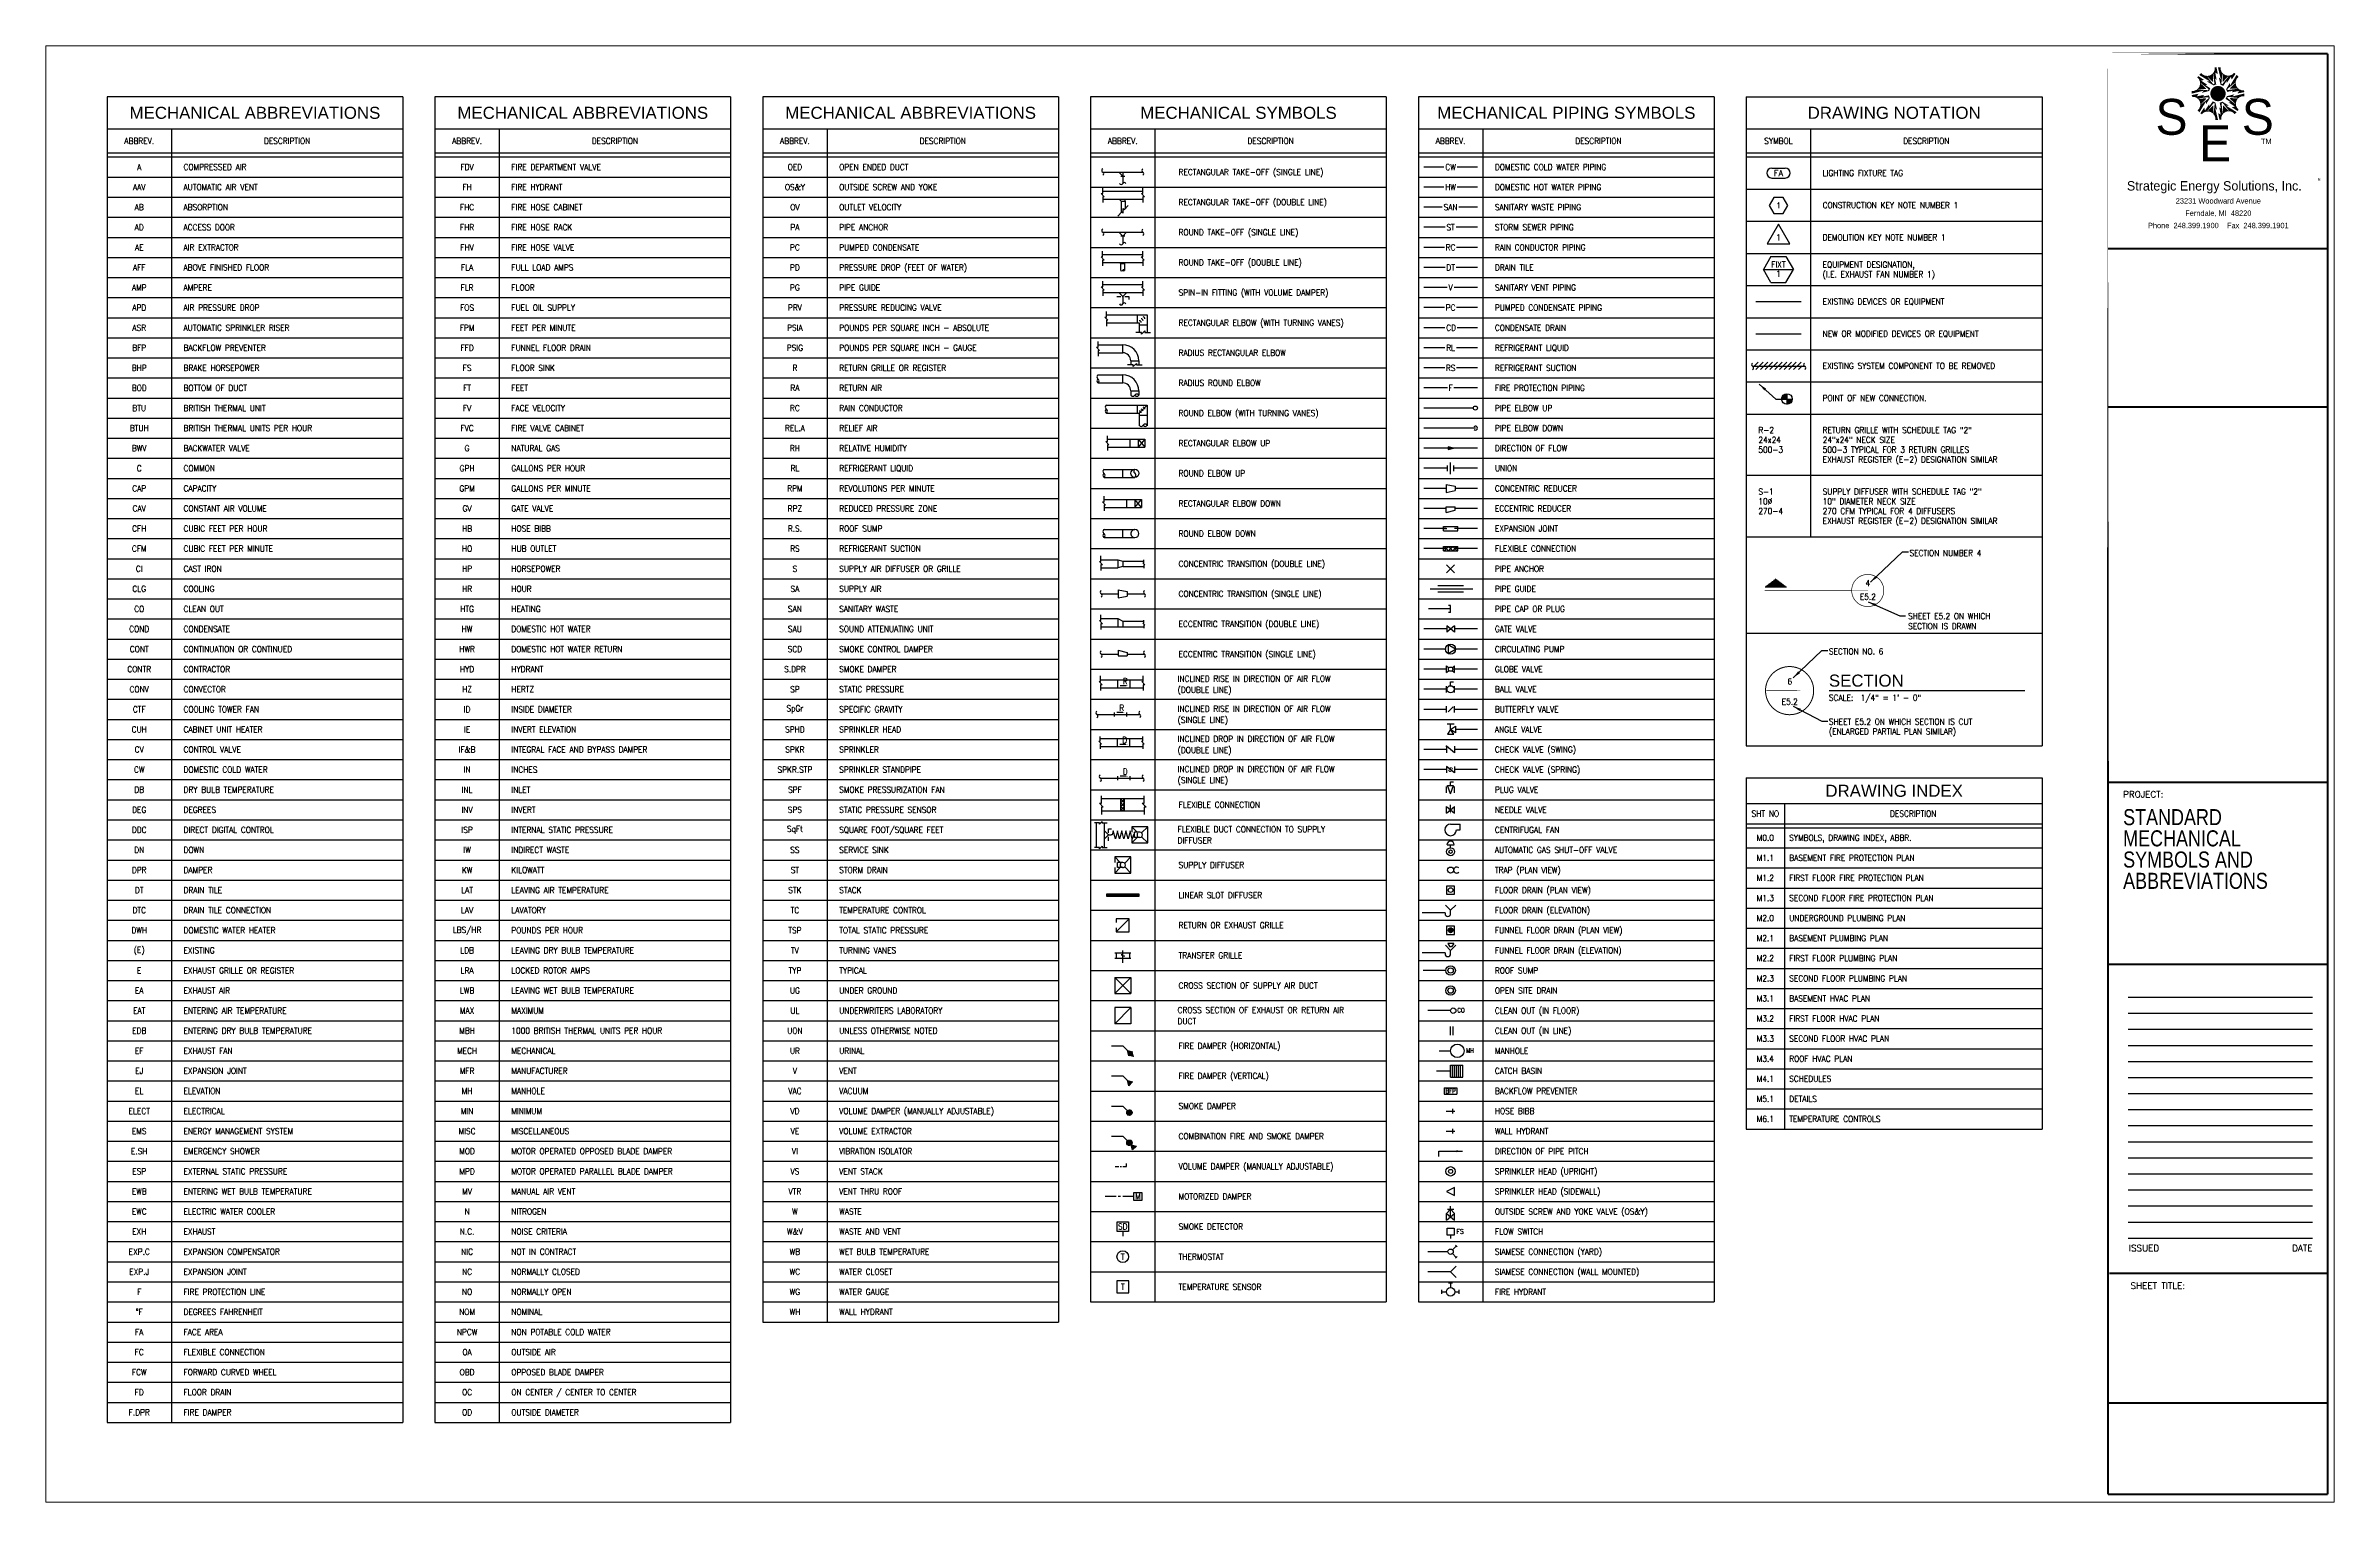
# Paper-space layout 'Layout1' of a CAD drawing. Extents: x 0 to 35.6, y 0 to 22.7.
# The model-space entities are those that its viewports show. They can reach past a viewport. Long polylines and large blocks are cut down to what shows.
import ezdxf
from ezdxf.enums import TextEntityAlignment as Align

# ---------------------------------------------------------------- set-up
doc = ezdxf.new("R2010")
doc.units = 0
doc.header["$MEASUREMENT"] = 0
doc.linetypes.add('DASHED', pattern=[0.75, 0.5, -0.25])
doc.linetypes.add('HIDDEN', pattern=[0.375, 0.25, -0.125])
doc.layers.get('0').update_dxf_attribs({"linetype": 'CONTINUOUS'})
for name, color, linetype in [('DETAILTX', 1, 'CONTINUOUS'), ('DRW_IDX', 2, 'CONTINUOUS'), ('Schedules', 2, 'CONTINUOUS'), ('Symbols', 11, 'CONTINUOUS'), ('TB', 5, 'CONTINUOUS'), ('TEXT', 1, 'CONTINUOUS')]:
    doc.layers.add(name, color=color, linetype=linetype)
doc.layers.add('View Ports', color=7, linetype='CONTINUOUS', plot=False)
doc.styles.add('ARIAL', font='ARIAL.TTF', dxfattribs={"height": 0.1875})
doc.styles.add('COMPACT', font='SIMPLEX', dxfattribs={"width": 0.75})
doc.styles.add('DNK', font='ARIAL.TTF', dxfattribs={"width": 0.8, "height": 24})
doc.styles.add('pipelabeling', font='ROMANS.shx', dxfattribs={"width": 0.9, "height": 0.09375})
doc.styles.add('ROMANS', font='romans.shx', dxfattribs={"width": 0.9, "height": 0.09375})
doc.styles.add('SES', font='handgotn.ttf', dxfattribs={"height": 16})
doc.styles.add('SIMPLEX', font='SIMPLEX')
doc.dimstyles.new('SES - LL', dxfattribs={"dimtxt": 0.1, "dimasz": 0.125, "dimexe": 0.0625, "dimexo": 0.0625, "dimgap": 0.0625, "dimtad": 1, "dimdec": 4, "dimzin": 3, "dimdsep": 46, "dimlunit": 4, "dimtxsty": 'ROMANS', "dimcen": 0.09, "dimclrd": 256, "dimclre": 256, "dimclrt": 256, "dimadec": 0, "dimazin": 0, "dimtfac": 1, "dimtdec": 4, "dimtmove": 0, "dimatfit": 3, "dimfxl": 0, "dimtolj": 1, "dimtzin": 0, "dimarcsym": 0})

psp = doc.layouts.get("Layout1")

# ---------------------------------------------------------------- texts
at = {"layer": 'TEXT', "style": 'SES'}
for s, p in [('S', (32.82, 21.275, 0)), ('S', (34.163, 21.275, 0)), ('E', (33.499, 20.864, 0))]:
    psp.add_text(s, height=0.558, dxfattribs=at).set_placement(p)
for s, height, p in [('TM', 0.0833, (34.543, 21.131, 0)), ('Strategic Energy Solutions, Inc.', 0.14583, (33.735, 20.408, 0)), ('23231 Woodward Avenue', 0.08333, (33.797, 20.205, 0)), ('Ferndale, MI  48220', 0.08333, (33.797, 20.014, 0)), ('Phone  248.399.1900    Fax  248.399.1901', 0.08333, (33.797, 19.822, 0))]:
    psp.add_text(s, height=height, dxfattribs=at).set_placement(p, align=Align.CENTER)
psp.add_text('R', height=0.0425, dxfattribs=at).set_placement((35.365, 20.579, 0), align=Align.MIDDLE)
at = {"layer": 'TEXT', "linetype": 'Continuous', "style": 'ROMANS'}
psp.add_text('PROJECT:', height=0.1, dxfattribs=at).set_placement((32.316, 10.964))
at = {"layer": 'TEXT', "linetype": 'Continuous', "style": 'DNK', "width": 0.8}
for s, p in [('STANDARD', (32.316, 10.534)), ('MECHANICAL', (32.316, 10.204)), ('SYMBOLS AND', (32.316, 9.874)), ('ABBREVIATIONS', (32.316, 9.543))]:
    psp.add_text(s, height=0.25, dxfattribs=at).set_placement(p)
at = {"layer": 'TEXT', "linetype": 'Continuous', "style": 'ROMANS'}
for s, p in [('ISSUED', (32.876, 3.954)), ('DATE', (35.262, 3.954)), ('SHEET TITLE:', (33.28, 3.368))]:
    psp.add_text(s, height=0.1, dxfattribs=at).set_placement(p, align=Align.MIDDLE_RIGHT)

msp = doc.modelspace()

# ---------------------------------------------------------------- texts
at = {"layer": 'Symbols', "color": 1, "style": 'pipelabeling', "width": 0.9}
for s, p in [('CW', (21.883, 20.566)), ('HW', (21.883, 20.254)), ('SAN', (21.883, 19.941)), ('ST', (21.883, 19.629)), ('RC', (21.883, 19.316)), ('DT', (21.883, 19.004)), ('V', (21.883, 18.691)), ('PC', (21.883, 18.379)), ('CD', (21.891, 18.066)), ('RL', (21.883, 17.754)), ('RS', (21.883, 17.441)), ('F', (21.883, 17.129))]:
    msp.add_text(s, height=0.0938, dxfattribs=at).set_placement(p, align=Align.MIDDLE)
at = {"layer": 'Symbols', "style": 'ROMANS', "width": 0.9}
for s, p in [('R', (16.783, 12.519)), ('R', (16.73, 12.105)), ('D', (16.777, 11.605)), ('D', (16.783, 11.113))]:
    msp.add_text(s, height=0.0938, dxfattribs=at).set_placement(p)
msp.add_text('M', height=0.0938, dxfattribs=at).set_placement((17.018, 4.509), align=Align.CENTER)
msp.add_text('T', height=0.0938, dxfattribs=at).set_placement((16.783, 3.144), align=Align.MIDDLE_CENTER)
at = {"layer": 'TEXT', "style": 'ARIAL'}
for s, p in [('MECHANICAL ABBREVIATIONS', (3.283, 21.41)), ('MECHANICAL ABBREVIATIONS', (8.383, 21.41)), ('MECHANICAL ABBREVIATIONS', (13.483, 21.41)), ('MECHANICAL SYMBOLS', (18.583, 21.41)), ('MECHANICAL PIPING SYMBOLS', (23.683, 21.41)), ('DRAWING NOTATION', (28.783, 21.41)), ('DRAWING INDEX', (28.783, 10.862))]:
    msp.add_text(s, height=0.1875, dxfattribs=at).set_placement(p, align=Align.MIDDLE)
at = {"layer": 'TEXT', "style": 'ROMANS', "width": 0.9}
for s, height, p in [('ABBREV.', 0.0938, (1.483, 20.972)), ('DESCRIPTION', 0.09375, (3.783, 20.972)), ('ABBREV.', 0.0938, (6.583, 20.972)), ('DESCRIPTION', 0.09375, (8.883, 20.972)), ('ABBREV.', 0.0938, (11.683, 20.972)), ('DESCRIPTION', 0.09375, (13.983, 20.972)), ('ABBREV.', 0.0938, (16.783, 20.972)), ('DESCRIPTION', 0.09375, (19.083, 20.972)), ('ABBREV.', 0.0938, (21.883, 20.972)), ('DESCRIPTION', 0.09375, (24.183, 20.972)), ('SYMBOL', 0.0938, (26.983, 20.972)), ('DESCRIPTION', 0.09375, (29.283, 20.972)), ('AAV', 0.0938, (1.483, 20.254)), ('A', 0.0938, (1.483, 20.566)), ('FDV', 0.0938, (6.583, 20.566)), ('FH', 0.0938, (6.583, 20.254)), ('OS&Y', 0.0938, (11.683, 20.254)), ('OED', 0.0938, (11.683, 20.566)), ('AB', 0.0938, (1.483, 19.941)), ('FHC', 0.0938, (6.583, 19.941)), ('OV', 0.0938, (11.683, 19.941)), ('AD', 0.0938, (1.483, 19.629)), ('FHR', 0.0938, (6.583, 19.629)), ('PA', 0.0938, (11.683, 19.629)), ('AE', 0.0938, (1.483, 19.316)), ('FHV', 0.0938, (6.583, 19.316)), ('PC', 0.0938, (11.683, 19.316)), ('AFF', 0.0938, (1.483, 19.004)), ('FLA', 0.0938, (6.583, 19.004)), ('PD', 0.0938, (11.683, 19.004)), ('AMP', 0.0938, (1.483, 18.691)), ('FLR', 0.0938, (6.583, 18.691)), ('PG', 0.0938, (11.683, 18.691)), ('APD', 0.0938, (1.483, 18.379)), ('FOS', 0.0938, (6.583, 18.379)), ('PRV', 0.0938, (11.683, 18.379)), ('ASR', 0.0938, (1.483, 18.066)), ('BFP', 0.0938, (1.483, 17.754)), ('FPM', 0.0938, (6.583, 18.066)), ('FFD', 0.0938, (6.583, 17.754)), ('PSIG', 0.0938, (11.683, 17.754)), ('PSIA', 0.0938, (11.683, 18.066)), ('BHP', 0.0938, (1.483, 17.441)), ('FS', 0.0938, (6.583, 17.441)), ('R', 0.0938, (11.683, 17.441)), ('BOD', 0.0938, (1.483, 17.129)), ('FT', 0.0938, (6.583, 17.129)), ('RA', 0.0938, (11.683, 17.129)), ('BTU', 0.0938, (1.483, 16.816)), ('FV', 0.0938, (6.583, 16.816)), ('RC', 0.0938, (11.683, 16.816)), ('BTUH', 0.0938, (1.483, 16.504)), ('FVC', 0.0938, (6.583, 16.504)), ('REL.A', 0.0938, (11.683, 16.504)), ('BWV', 0.0938, (1.483, 16.191)), ('G', 0.0938, (6.583, 16.191)), ('RH', 0.0938, (11.683, 16.191)), ('C', 0.0938, (1.483, 15.879)), ('GPH', 0.0938, (6.583, 15.879)), ('RL', 0.0938, (11.683, 15.879)), ('CAP', 0.0938, (1.483, 15.566)), ('GPM', 0.0938, (6.583, 15.566)), ('RPM', 0.0938, (11.683, 15.566)), ('CFH', 0.0938, (1.483, 14.941)), ('CAV', 0.0938, (1.483, 15.254)), ('HB', 0.0938, (6.583, 14.941)), ('GV', 0.0938, (6.583, 15.254)), ('RPZ', 0.0938, (11.683, 15.254)), ('R.S.', 0.0938, (11.683, 14.941)), ('CFM', 0.0938, (1.483, 14.629)), ('HO', 0.0938, (6.583, 14.629)), ('RS', 0.0938, (11.683, 14.629)), ('CI', 0.0938, (1.483, 14.316)), ('HP', 0.0938, (6.583, 14.316)), ('S', 0.0938, (11.683, 14.316)), ('CLG', 0.0938, (1.483, 14.004)), ('HR', 0.0938, (6.583, 14.004)), ('SA', 0.0938, (11.683, 14.004)), ('CO', 0.0938, (1.483, 13.691)), ('HTG', 0.0938, (6.583, 13.691)), ('SAN', 0.0938, (11.683, 13.691)), ('COND', 0.0938, (1.483, 13.379)), ('HW', 0.0938, (6.583, 13.379)), ('SAU', 0.0938, (11.683, 13.379)), ('CONT', 0.0938, (1.483, 13.066)), ('HWR', 0.0938, (6.583, 13.066)), ('SCD', 0.0938, (11.683, 13.066)), ('CONTR', 0.0938, (1.483, 12.754)), ('CONV', 0.0938, (1.483, 12.441)), ('HYD', 0.0938, (6.583, 12.754)), ('HZ', 0.0938, (6.583, 12.441)), ('S.DPR', 0.0938, (11.683, 12.754)), ('SP', 0.0938, (11.683, 12.441)), ('CTF', 0.0938, (1.483, 12.129)), ('ID', 0.0938, (6.583, 12.129)), ('SpGr', 0.0938, (11.683, 12.129)), ('CUH', 0.0938, (1.483, 11.816)), ('IE', 0.0938, (6.583, 11.816)), ('SPHD', 0.0938, (11.683, 11.816)), ('CV', 0.0938, (1.483, 11.504)), ('IF&B', 0.0938, (6.583, 11.504)), ('SPKR', 0.0938, (11.683, 11.504)), ('CW', 0.0938, (1.483, 11.191)), ('IN', 0.0938, (6.583, 11.191)), ('SPKR.STP', 0.0938, (11.683, 11.191)), ('DB', 0.0938, (1.483, 10.879)), ('INL', 0.0938, (6.583, 10.879)), ('SPF', 0.0938, (11.683, 10.879)), ('DEG', 0.0938, (1.483, 10.566)), ('INV', 0.0938, (6.583, 10.566)), ('SPS', 0.0938, (11.683, 10.566)), ('SHT NO', 0.0938, (26.779, 10.506)), ('DESCRIPTION', 0.09375, (29.079, 10.506)), ('DDC', 0.0938, (1.483, 10.254)), ('DN', 0.0938, (1.483, 9.941)), ('ISP', 0.0938, (6.583, 10.254)), ('IW', 0.0938, (6.583, 9.941)), ('SqFt', 0.0938, (11.683, 10.254)), ('SS', 0.0938, (11.683, 9.941)), ('M0.0', 0.0938, (26.779, 10.131)), ('DPR', 0.0938, (1.483, 9.629)), ('KW', 0.0938, (6.583, 9.629)), ('ST', 0.0938, (11.683, 9.629)), ('M1.1', 0.0938, (26.779, 9.818)), ('DT', 0.0938, (1.483, 9.316)), ('LAT', 0.0938, (6.583, 9.316)), ('STK', 0.0938, (11.683, 9.316)), ('M1.2', 0.0938, (26.779, 9.506)), ('DTC', 0.0938, (1.483, 9.004)), ('LAV', 0.0938, (6.583, 9.004)), ('TC', 0.0938, (11.683, 9.004)), ('M1.3', 0.0938, (26.779, 9.193)), ('M2.0', 0.0938, (26.779, 8.881)), ('DWH', 0.0938, (1.483, 8.691)), ('LBS/HR', 0.0938, (6.583, 8.691)), ('TSP', 0.0938, (11.683, 8.691)), ('M2.1', 0.0938, (26.779, 8.568)), ('(E)', 0.0938, (1.483, 8.379)), ('LDB', 0.0938, (6.583, 8.379)), ('TV', 0.0938, (11.683, 8.379)), ('M2.2', 0.0938, (26.779, 8.256)), ('E', 0.0938, (1.483, 8.066)), ('LRA', 0.0938, (6.583, 8.066)), ('TYP', 0.0938, (11.683, 8.066)), ('M2.3', 0.0938, (26.779, 7.943)), ('EAT', 0.0938, (1.483, 7.441)), ('EA', 0.0938, (1.483, 7.754)), ('LWB', 0.0938, (6.583, 7.754)), ('MAX', 0.0938, (6.583, 7.441)), ('UG', 0.0938, (11.683, 7.754)), ('UL', 0.0938, (11.683, 7.441)), ('M3.1', 0.0938, (26.779, 7.631)), ('EDB', 0.0938, (1.483, 7.129)), ('MBH', 0.0938, (6.583, 7.129)), ('UON', 0.0938, (11.683, 7.129)), ('M3.2', 0.0938, (26.779, 7.318)), ('EF', 0.0938, (1.483, 6.816)), ('MECH', 0.0938, (6.583, 6.816)), ('UR', 0.0938, (11.683, 6.816)), ('M3.3', 0.0938, (26.779, 7.006)), ('EJ', 0.0938, (1.483, 6.504)), ('MFR', 0.0938, (6.583, 6.504)), ('V', 0.0938, (11.683, 6.504)), ('M3.4', 0.0938, (26.779, 6.693)), ('M4.1', 0.0938, (26.779, 6.381)), ('EL', 0.0938, (1.483, 6.191)), ('MH', 0.0938, (6.583, 6.191)), ('VAC', 0.0938, (11.683, 6.191)), ('M5.1', 0.0938, (26.779, 6.068)), ('ELECT', 0.0938, (1.483, 5.879)), ('MIN', 0.0938, (6.583, 5.879)), ('VD', 0.0938, (11.683, 5.879)), ('M6.1', 0.0938, (26.779, 5.756)), ('EMS', 0.0938, (1.483, 5.566)), ('MISC', 0.0938, (6.583, 5.566)), ('VE', 0.0938, (11.683, 5.566)), ('E.SH', 0.0938, (1.483, 5.254)), ('ESP', 0.0938, (1.483, 4.941)), ('MOD', 0.0938, (6.583, 5.254)), ('MPD', 0.0938, (6.583, 4.941)), ('VS', 0.0938, (11.683, 4.941)), ('VI', 0.0938, (11.683, 5.254)), ('EWB', 0.0938, (1.483, 4.629)), ('MV', 0.0938, (6.583, 4.629)), ('VTR', 0.0938, (11.683, 4.629)), ('EWC', 0.0938, (1.483, 4.316)), ('N', 0.0938, (6.583, 4.316)), ('W', 0.0938, (11.683, 4.316)), ('EXH', 0.0938, (1.483, 4.004)), ('N.C.', 0.0938, (6.583, 4.004)), ('W&V', 0.0938, (11.683, 4.004)), ('EXP.C', 0.0938, (1.483, 3.691)), ('NIC', 0.0938, (6.583, 3.691)), ('WB', 0.0938, (11.683, 3.691)), ('EXP.J', 0.0938, (1.483, 3.379)), ('NC', 0.0938, (6.583, 3.379)), ('WC', 0.0938, (11.683, 3.379)), ('F', 0.0938, (1.483, 3.066)), ('NO', 0.0938, (6.583, 3.066)), ('WG', 0.0938, (11.683, 3.066)), ('%%DF', 0.0938, (1.483, 2.754)), ('NOM', 0.0938, (6.583, 2.754)), ('WH', 0.0938, (11.683, 2.754)), ('FC', 0.0938, (1.483, 2.129)), ('FA', 0.0938, (1.483, 2.441)), ('NPCW', 0.0938, (6.583, 2.441)), ('OA', 0.0938, (6.583, 2.129)), ('FCW', 0.0938, (1.483, 1.816)), ('OBD', 0.0938, (6.583, 1.816)), ('FD', 0.0938, (1.483, 1.504)), ('OC', 0.0938, (6.583, 1.504)), ('F.DPR', 0.0938, (1.483, 1.191)), ('OD', 0.0938, (6.583, 1.191))]:
    msp.add_text(s, height=height, dxfattribs=at).set_placement(p, align=Align.MIDDLE)
for s, height, p in [('AUTOMATIC AIR VENT', 0.09375, (2.172, 20.254)), ('COMPRESSED AIR', 0.09375, (2.172, 20.566)), ('FIRE DEPARTMENT VALVE', 0.09375, (7.272, 20.566)), ('FIRE HYDRANT', 0.09375, (7.272, 20.254)), ('OPEN ENDED DUCT', 0.09375, (12.372, 20.566)), ('OUTSIDE SCREW AND YOKE', 0.09375, (12.372, 20.254)), ('RECTANGULAR TAKE-OFF (SINGLE LINE)', 0.09375, (17.652, 20.488)), ('DOMESTIC COLD WATER PIPING', 0.09375, (22.572, 20.566)), ('DOMESTIC HOT WATER PIPING', 0.09375, (22.572, 20.254)), ('LIGHTING FIXTURE TAG', 0.09375, (27.671, 20.473)), ('ABSORPTION', 0.0938, (2.172, 19.941)), ('FIRE HOSE CABINET', 0.09375, (7.272, 19.941)), ('OUTLET VELOCITY', 0.09375, (12.372, 19.941)), ('RECTANGULAR TAKE-OFF (DOUBLE LINE)', 0.09375, (17.652, 20.019)), ('SANITARY WASTE PIPING', 0.09375, (22.572, 19.941)), ('CONSTRUCTION KEY NOTE NUMBER 1', 0.09375, (27.671, 19.973)), ('ACCESS DOOR', 0.09375, (2.172, 19.629)), ('FIRE HOSE RACK', 0.09375, (7.272, 19.629)), ('PIPE ANCHOR', 0.09375, (12.372, 19.629)), ('ROUND TAKE-OFF (SINGLE LINE)', 0.09375, (17.652, 19.551)), ('STORM SEWER PIPING', 0.09375, (22.572, 19.629)), ('AIR EXTRACTOR', 0.09375, (2.172, 19.316)), ('FIRE HOSE VALVE', 0.09375, (7.272, 19.316)), ('PUMPED CONDENSATE', 0.09375, (12.372, 19.316)), ('RAIN CONDUCTOR PIPING', 0.09375, (22.572, 19.316)), ('DEMOLITION KEY NOTE NUMBER 1', 0.09375, (27.671, 19.472)), ('ABOVE FINISHED FLOOR', 0.09375, (2.172, 19.004)), ('FULL LOAD AMPS', 0.09375, (7.272, 19.004)), ('PRESSURE DROP (FEET OF WATER)', 0.09375, (12.372, 19.004)), ('ROUND TAKE-OFF (DOUBLE LINE)', 0.09375, (17.652, 19.082)), ('DRAIN TILE', 0.0938, (22.572, 19.004)), ('EQUIPMENT DESIGNATION,', 0.09375, (27.671, 19.048)), ('(I.E. EXHAUST FAN NUMBER 1)', 0.09375, (27.671, 18.897)), ('AMPERE', 0.0938, (2.172, 18.691)), ('FLOOR', 0.0938, (7.272, 18.691)), ('PIPE GUIDE', 0.0938, (12.372, 18.691)), ('SPIN-IN FITTING (WITH VOLUME DAMPER)', 0.09375, (17.652, 18.613)), ('SANITARY VENT PIPING', 0.09375, (22.572, 18.691)), ('EXISTING DEVICES OR EQUIPMENT', 0.09375, (27.671, 18.473)), ('AIR PRESSURE DROP', 0.09375, (2.172, 18.379)), ('FUEL OIL SUPPLY', 0.09375, (7.272, 18.379)), ('PRESSURE REDUCING VALVE', 0.09375, (12.372, 18.379)), ('RECTANGULAR ELBOW (WITH TURNING VANES)', 0.09375, (17.652, 18.144)), ('PUMPED CONDENSATE PIPING', 0.09375, (22.572, 18.379)), ('AUTOMATIC SPRINKLER RISER', 0.09375, (2.172, 18.066)), ('BACKFLOW PREVENTER', 0.09375, (2.172, 17.754)), ('FEET PER MINUTE', 0.09375, (7.272, 18.066)), ('FUNNEL FLOOR DRAIN', 0.09375, (7.272, 17.754)), ('POUNDS PER SQUARE INCH - ABSOLUTE', 0.09375, (12.372, 18.066)), ('POUNDS PER SQUARE INCH - GAUGE', 0.09375, (12.372, 17.754)), ('CONDENSATE DRAIN', 0.09375, (22.572, 18.066)), ('REFRIGERANT LIQUID', 0.09375, (22.572, 17.754)), ('NEW OR MODIFIED DEVICES OR EQUIPMENT', 0.09375, (27.671, 17.973)), ('BRAKE HORSEPOWER', 0.09375, (2.172, 17.441)), ('FLOOR SINK', 0.0938, (7.272, 17.441)), ('RETURN GRILLE OR REGISTER', 0.09375, (12.372, 17.441)), ('RADIUS RECTANGULAR ELBOW', 0.09375, (17.652, 17.676)), ('REFRIGERANT SUCTION', 0.09375, (22.572, 17.441)), ('EXISTING SYSTEM COMPONENT TO BE REMOVED', 0.09375, (27.671, 17.473)), ('BOTTOM OF DUCT', 0.09375, (2.172, 17.129)), ('FEET', 0.0938, (7.272, 17.129)), ('RETURN AIR', 0.0938, (12.372, 17.129)), ('RADIUS ROUND ELBOW', 0.09375, (17.652, 17.207)), ('FIRE PROTECTION PIPING', 0.09375, (22.572, 17.129)), ('BRITISH THERMAL UNIT', 0.09375, (2.172, 16.816)), ('FACE VELOCITY', 0.09375, (7.272, 16.816)), ('RAIN CONDUCTOR', 0.09375, (12.372, 16.816)), ('ROUND ELBOW (WITH TURNING VANES)', 0.09375, (17.652, 16.738)), ('PIPE ELBOW UP', 0.09375, (22.572, 16.816)), ('POINT OF NEW CONNECTION.', 0.09375, (27.671, 16.972)), ('BRITISH THERMAL UNITS PER HOUR', 0.09375, (2.172, 16.504)), ('FIRE VALVE CABINET', 0.09375, (7.272, 16.504)), ('RELIEF AIR', 0.0938, (12.372, 16.504)), ('PIPE ELBOW DOWN', 0.09375, (22.572, 16.504)), ('R-2', 0.0938, (26.671, 16.473)), ('RETURN GRILLE WITH SCHEDULE TAG "2"', 0.09375, (27.671, 16.473)), ('BACKWATER VALVE', 0.09375, (2.172, 16.191)), ('NATURAL GAS', 0.09375, (7.272, 16.191)), ('RELATIVE HUMIDITY', 0.09375, (12.372, 16.191)), ('RECTANGULAR ELBOW UP', 0.09375, (17.652, 16.269)), ('DIRECTION OF FLOW', 0.09375, (22.572, 16.191)), ('24x24', 0.0938, (26.671, 16.321)), ('500-3', 0.0938, (26.671, 16.169)), ('24"x24" NECK SIZE', 0.09375, (27.671, 16.321)), ('500-3 TYPICAL FOR 3 RETURN GRILLES', 0.09375, (27.671, 16.169)), ('EXHAUST REGISTER (E-2) DESIGNATION SIMILAR', 0.09375, (27.671, 16.017)), ('COMMON', 0.0938, (2.172, 15.879)), ('GALLONS PER HOUR', 0.09375, (7.272, 15.879)), ('REFRIGERANT LIQUID', 0.09375, (12.372, 15.879)), ('ROUND ELBOW UP', 0.09375, (17.652, 15.801)), ('UNION', 0.0938, (22.572, 15.879)), ('CAPACITY', 0.0938, (2.172, 15.566)), ('GALLONS PER MINUTE', 0.09375, (7.272, 15.566)), ('REVOLUTIONS PER MINUTE', 0.09375, (12.372, 15.566)), ('RECTANGULAR ELBOW DOWN', 0.09375, (17.652, 15.332)), ('CONCENTRIC REDUCER', 0.09375, (22.572, 15.566)), ('S-1', 0.0938, (26.671, 15.517)), ('10%%C', 0.0938, (26.671, 15.365)), ('SUPPLY DIFFUSER WITH SCHEDULE TAG "2"', 0.09375, (27.671, 15.517)), ('10" DIAMETER NECK SIZE', 0.09375, (27.671, 15.365)), ('CONSTANT AIR VOLUME', 0.09375, (2.172, 15.254)), ('CUBIC FEET PER HOUR', 0.09375, (2.172, 14.941)), ('GATE VALVE', 0.0938, (7.272, 15.254)), ('HOSE BIBB', 0.0938, (7.272, 14.941)), ('REDUCED PRESSURE ZONE', 0.09375, (12.372, 15.254)), ('ROOF SUMP', 0.0938, (12.372, 14.941)), ('ECCENTRIC REDUCER', 0.09375, (22.572, 15.254)), ('EXPANSION JOINT', 0.09375, (22.572, 14.941)), ('270-4', 0.0938, (26.671, 15.214)), ('270 CFM TYPICAL FOR 4 DIFFUSERS', 0.09375, (27.671, 15.214)), ('EXHAUST REGISTER (E-2) DESIGNATION SIMILAR', 0.09375, (27.671, 15.062)), ('CUBIC FEET PER MINUTE', 0.09375, (2.172, 14.629)), ('HUB OUTLET', 0.0938, (7.272, 14.629)), ('REFRIGERANT SUCTION', 0.09375, (12.372, 14.629)), ('ROUND ELBOW DOWN', 0.09375, (17.652, 14.863)), ('FLEXIBLE CONNECTION', 0.09375, (22.572, 14.629)), ('CAST IRON', 0.0938, (2.172, 14.316)), ('HORSEPOWER', 0.0938, (7.272, 14.316)), ('SUPPLY AIR DIFFUSER OR GRILLE', 0.09375, (12.372, 14.316)), ('CONCENTRIC TRANSITION (DOUBLE LINE)', 0.09375, (17.652, 14.394)), ('PIPE ANCHOR', 0.09375, (22.572, 14.316)), ('COOLING', 0.0938, (2.172, 14.004)), ('HOUR', 0.0938, (7.272, 14.004)), ('SUPPLY AIR', 0.0938, (12.372, 14.004)), ('CONCENTRIC TRANSITION (SINGLE LINE)', 0.09375, (17.652, 13.926)), ('PIPE GUIDE', 0.0938, (22.572, 14.004)), ('CLEAN OUT', 0.0938, (2.172, 13.691)), ('HEATING', 0.0938, (7.272, 13.691)), ('SANITARY WASTE', 0.09375, (12.372, 13.691)), ('PIPE CAP OR PLUG', 0.09375, (22.572, 13.691)), ('CONDENSATE', 0.0938, (2.172, 13.379)), ('DOMESTIC HOT WATER', 0.09375, (7.272, 13.379)), ('SOUND ATTENUATING UNIT', 0.09375, (12.372, 13.379)), ('ECCENTRIC TRANSITION (DOUBLE LINE)', 0.09375, (17.652, 13.457)), ('GATE VALVE', 0.0938, (22.572, 13.379)), ('CONTINUATION OR CONTINUED', 0.09375, (2.172, 13.066)), ('DOMESTIC HOT WATER RETURN', 0.09375, (7.272, 13.066)), ('SMOKE CONTROL DAMPER', 0.09375, (12.372, 13.066)), ('ECCENTRIC TRANSITION (SINGLE LINE)', 0.09375, (17.652, 12.988)), ('CIRCULATING PUMP', 0.09375, (22.572, 13.066)), ('CONTRACTOR', 0.0938, (2.172, 12.754)), ('CONVECTOR', 0.0938, (2.172, 12.441)), ('HYDRANT', 0.0938, (7.272, 12.754)), ('HERTZ', 0.0938, (7.272, 12.441)), ('SMOKE DAMPER', 0.09375, (12.372, 12.754)), ('STATIC PRESSURE', 0.09375, (12.372, 12.441)), ('INCLINED RISE IN DIRECTION OF AIR FLOW ', 0.09375, (17.636, 12.606)), ('(DOUBLE LINE)', 0.09375, (17.636, 12.432)), ('GLOBE VALVE', 0.09375, (22.572, 12.754)), ('BALL VALVE', 0.0938, (22.572, 12.441)), ('COOLING TOWER FAN', 0.09375, (2.172, 12.129)), ('INSIDE DIAMETER', 0.09375, (7.272, 12.129)), ('SPECIFIC GRAVITY', 0.09375, (12.372, 12.129)), ('INCLINED RISE IN DIRECTION OF AIR FLOW ', 0.09375, (17.636, 12.138)), ('BUTTERFLY VALVE', 0.09375, (22.572, 12.129)), ('CABINET UNIT HEATER', 0.09375, (2.172, 11.816)), ('INVERT ELEVATION', 0.09375, (7.272, 11.816)), ('SPRINKLER HEAD', 0.09375, (12.372, 11.816)), ('(SINGLE LINE)', 0.09375, (17.636, 11.964)), ('ANGLE VALVE', 0.09375, (22.572, 11.816)), ('CONTROL VALVE', 0.09375, (2.172, 11.504)), ('INTEGRAL FACE AND BYPASS DAMPER', 0.09375, (7.272, 11.504)), ('SPRINKLER', 0.0938, (12.372, 11.504)), ('INCLINED DROP IN DIRECTION OF AIR FLOW ', 0.09375, (17.636, 11.669)), ('(DOUBLE LINE)', 0.09375, (17.636, 11.495)), ('CHECK VALVE (SWING)', 0.09375, (22.572, 11.504)), ('DOMESTIC COLD WATER', 0.09375, (2.172, 11.191)), ('INCHES', 0.0938, (7.272, 11.191)), ('SPRINKLER STANDPIPE', 0.09375, (12.372, 11.191)), ('INCLINED DROP IN DIRECTION OF AIR FLOW ', 0.09375, (17.636, 11.2)), ('(SINGLE LINE)', 0.09375, (17.636, 11.026)), ('CHECK VALVE (SPRING)', 0.09375, (22.572, 11.191)), ('DRY BULB TEMPERATURE', 0.09375, (2.172, 10.879)), ('INLET', 0.0938, (7.272, 10.879)), ('SMOKE PRESSURIZATION FAN', 0.09375, (12.372, 10.879)), ('FLEXIBLE CONNECTION', 0.09375, (17.652, 10.644)), ('PLUG VALVE', 0.0938, (22.572, 10.879)), ('DEGREES', 0.0938, (2.172, 10.566)), ('INVERT', 0.0938, (7.272, 10.566)), ('STATIC PRESSURE SENSOR', 0.09375, (12.372, 10.566)), ('NEEDLE VALVE', 0.09375, (22.572, 10.566)), ('DIRECT DIGITAL CONTROL', 0.09375, (2.172, 10.254)), ('DOWN', 0.0938, (2.172, 9.941)), ('INTERNAL STATIC PRESSURE', 0.09375, (7.272, 10.254)), ('INDIRECT WASTE', 0.09375, (7.272, 9.941)), ('SQUARE FOOT/SQUARE FEET', 0.09375, (12.372, 10.254)), ('SERVICE SINK', 0.09375, (12.372, 9.941)), ('FLEXIBLE DUCT CONNECTION TO SUPPLY', 0.09375, (17.636, 10.263)), ('DIFFUSER', 0.0938, (17.636, 10.089)), ('AUTOMATIC GAS SHUT-OFF VALVE', 0.09375, (22.572, 9.941)), ('CENTRIFUGAL FAN', 0.09375, (22.572, 10.254)), ('SYMBOLS, DRAWING INDEX, ABBR.', 0.09375, (27.151, 10.131)), ('DAMPER', 0.0938, (2.172, 9.629)), ('KILOWATT', 0.0938, (7.272, 9.629)), ('STORM DRAIN', 0.09375, (12.372, 9.629)), ('SUPPLY DIFFUSER', 0.09375, (17.652, 9.707)), ('TRAP (PLAN VIEW)', 0.09375, (22.572, 9.629)), ('BASEMENT FIRE PROTECTION PLAN', 0.09375, (27.151, 9.818)), ('DRAIN TILE', 0.0938, (2.172, 9.316)), ('LEAVING AIR TEMPERATURE', 0.09375, (7.272, 9.316)), ('STACK', 0.0938, (12.372, 9.316)), ('LINEAR SLOT DIFFUSER', 0.09375, (17.652, 9.238)), ('FLOOR DRAIN (PLAN VIEW)', 0.09375, (22.572, 9.316)), ('FIRST FLOOR FIRE PROTECTION PLAN', 0.09375, (27.151, 9.506)), ('DRAIN TILE CONNECTION', 0.09375, (2.172, 9.004)), ('LAVATORY', 0.0938, (7.272, 9.004)), ('TEMPERATURE CONTROL', 0.09375, (12.372, 9.004)), ('FLOOR DRAIN (ELEVATION)', 0.09375, (22.572, 9.004)), ('SECOND FLOOR FIRE PROTECTION PLAN', 0.09375, (27.151, 9.193)), ('UNDERGROUND PLUMBING PLAN', 0.09375, (27.151, 8.881)), ('DOMESTIC WATER HEATER', 0.09375, (2.172, 8.691)), ('POUNDS PER HOUR', 0.09375, (7.272, 8.691)), ('TOTAL STATIC PRESSURE', 0.09375, (12.372, 8.691)), ('RETURN OR EXHAUST GRILLE', 0.09375, (17.652, 8.769)), ('FUNNEL FLOOR DRAIN (PLAN VIEW)', 0.09375, (22.572, 8.691)), ('BASEMENT PLUMBING PLAN', 0.09375, (27.151, 8.568)), ('EXISTING', 0.0938, (2.172, 8.379)), ('LEAVING DRY BULB TEMPERATURE', 0.09375, (7.272, 8.379)), ('TURNING VANES', 0.09375, (12.372, 8.379)), ('TRANSFER GRILLE', 0.09375, (17.652, 8.301)), ('FUNNEL FLOOR DRAIN (ELEVATION)', 0.09375, (22.572, 8.379)), ('FIRST FLOOR PLUMBING PLAN', 0.09375, (27.151, 8.256)), ('EXHAUST GRILLE OR REGISTER', 0.09375, (2.172, 8.066)), ('LOCKED ROTOR AMPS', 0.09375, (7.272, 8.066)), ('TYPICAL', 0.0938, (12.372, 8.066)), ('CROSS SECTION OF SUPPLY AIR DUCT', 0.09375, (17.652, 7.832)), ('ROOF SUMP', 0.0938, (22.572, 8.066)), ('SECOND FLOOR PLUMBING PLAN', 0.09375, (27.151, 7.943)), ('EXHAUST AIR', 0.09375, (2.172, 7.754)), ('ENTERING AIR TEMPERATURE', 0.09375, (2.172, 7.441)), ('LEAVING WET BULB TEMPERATURE', 0.09375, (7.272, 7.754)), ('MAXIMUM', 0.0938, (7.272, 7.441)), ('UNDER GROUND', 0.09375, (12.372, 7.754)), ('UNDERWRITERS LABORATORY', 0.09375, (12.372, 7.441)), ('CROSS SECTION OF EXHAUST OR RETURN AIR', 0.09375, (17.636, 7.45)), ('OPEN SITE DRAIN', 0.09375, (22.572, 7.754)), ('CLEAN OUT (IN FLOOR)', 0.09375, (22.572, 7.441)), ('BASEMENT HVAC PLAN', 0.09375, (27.151, 7.631)), ('ENTERING DRY BULB TEMPERATURE', 0.09375, (2.172, 7.129)), ('1000 BRITISH THERMAL UNITS PER HOUR', 0.09375, (7.272, 7.129)), ('UNLESS OTHERWISE NOTED', 0.09375, (12.372, 7.129)), ('DUCT', 0.0938, (17.636, 7.276)), ('CLEAN OUT (IN LINE)', 0.09375, (22.572, 7.129)), ('FIRST FLOOR HVAC PLAN', 0.09375, (27.151, 7.318)), ('EXHAUST FAN', 0.09375, (2.172, 6.816)), ('MECHANICAL', 0.0938, (7.272, 6.816)), ('URINAL', 0.0938, (12.372, 6.816)), ('FIRE DAMPER (HORIZONTAL)', 0.09375, (17.652, 6.894)), ('MANHOLE', 0.0938, (22.572, 6.816)), ('SECOND FLOOR HVAC PLAN', 0.09375, (27.151, 7.006)), ('EXPANSION JOINT', 0.09375, (2.172, 6.504)), ('MANUFACTURER', 0.09375, (7.272, 6.504)), ('VENT', 0.0938, (12.372, 6.504)), ('FIRE DAMPER (VERTICAL)', 0.09375, (17.652, 6.426)), ('CATCH BASIN', 0.09375, (22.572, 6.504)), ('SCHEDULES', 0.0938, (27.151, 6.381)), ('ROOF HVAC PLAN', 0.09375, (27.151, 6.693)), ('ELEVATION', 0.0938, (2.172, 6.191)), ('MANHOLE', 0.0938, (7.272, 6.191)), ('VACUUM', 0.0938, (12.372, 6.191)), ('BACKFLOW PREVENTER', 0.09375, (22.572, 6.191)), ('DETAILS', 0.0938, (27.151, 6.068)), ('ELECTRICAL', 0.0938, (2.172, 5.879)), ('MINIMUM', 0.0938, (7.272, 5.879)), ('VOLUME DAMPER (MANUALLY ADJUSTABLE)', 0.09375, (12.372, 5.879)), ('SMOKE DAMPER', 0.09375, (17.652, 5.957)), ('HOSE BIBB', 0.0938, (22.572, 5.879)), ('TEMPERATURE CONTROLS', 0.09375, (27.151, 5.756)), ('ENERGY MANAGEMENT SYSTEM', 0.09375, (2.172, 5.566)), ('MISCELLANEOUS', 0.09375, (7.272, 5.566)), ('VOLUME EXTRACTOR', 0.09375, (12.372, 5.566)), ('COMBINATION FIRE AND SMOKE DAMPER', 0.09375, (17.652, 5.488)), ('WALL HYDRANT', 0.09375, (22.572, 5.566)), ('EMERGENCY SHOWER', 0.09375, (2.172, 5.254)), ('EXTERNAL STATIC PRESSURE', 0.09375, (2.172, 4.941)), ('MOTOR OPERATED OPPOSED BLADE DAMPER', 0.09375, (7.272, 5.254)), ('MOTOR OPERATED PARALLEL BLADE DAMPER', 0.09375, (7.272, 4.941)), ('VIBRATION ISOLATOR', 0.09375, (12.372, 5.254)), ('VENT STACK', 0.0938, (12.372, 4.941)), ('VOLUME DAMPER (MANUALLY ADJUSTABLE)', 0.09375, (17.652, 5.019)), ('SPRINKLER HEAD (UPRIGHT)', 0.09375, (22.572, 4.941)), ('DIRECTION OF PIPE PITCH', 0.09375, (22.572, 5.254)), ('ENTERING WET BULB TEMPERATURE', 0.09375, (2.172, 4.629)), ('MANUAL AIR VENT', 0.09375, (7.272, 4.629)), ('VENT THRU ROOF', 0.09375, (12.372, 4.629)), ('SPRINKLER HEAD (SIDEWALL)', 0.09375, (22.572, 4.629)), ('ELECTRIC WATER COOLER', 0.09375, (2.172, 4.316)), ('NITROGEN', 0.0938, (7.272, 4.316)), ('WASTE', 0.0938, (12.372, 4.316)), ('MOTORIZED DAMPER', 0.09375, (17.652, 4.551)), ('OUTSIDE SCREW AND YOKE VALVE (OS&Y)', 0.09375, (22.572, 4.316)), ('EXHAUST', 0.0938, (2.172, 4.004)), ('NOISE CRITERIA', 0.09375, (7.272, 4.004)), ('WASTE AND VENT', 0.09375, (12.372, 4.004)), ('SMOKE DETECTOR', 0.09375, (17.652, 4.082)), ('FLOW SWITCH', 0.09375, (22.572, 4.004)), ('EXPANSION COMPENSATOR', 0.09375, (2.172, 3.691)), ('NOT IN CONTRACT', 0.09375, (7.272, 3.691)), ('WET BULB TEMPERATURE', 0.09375, (12.372, 3.691)), ('THERMOSTAT', 0.0938, (17.652, 3.613)), ('SIAMESE CONNECTION (YARD)', 0.09375, (22.572, 3.691)), ('EXPANSION JOINT', 0.09375, (2.172, 3.379)), ('NORMALLY CLOSED', 0.09375, (7.272, 3.379)), ('WATER CLOSET', 0.09375, (12.372, 3.379)), ('SIAMESE CONNECTION (WALL MOUNTED)', 0.09375, (22.572, 3.379)), ('FIRE PROTECTION LINE', 0.09375, (2.172, 3.066)), ('NORMALLY OPEN', 0.09375, (7.272, 3.066)), ('WATER GAUGE', 0.09375, (12.372, 3.066)), ('TEMPERATURE SENSOR ', 0.09375, (17.652, 3.144)), ('FIRE HYDRANT', 0.09375, (22.572, 3.066)), ('DEGREES FAHRENHEIT', 0.09375, (2.172, 2.754)), ('NOMINAL', 0.0938, (7.272, 2.754)), ('WALL HYDRANT', 0.09375, (12.372, 2.754)), ('FACE AREA', 0.0938, (2.172, 2.441)), ('FLEXIBLE CONNECTION', 0.09375, (2.172, 2.129)), ('OUTSIDE AIR', 0.09375, (7.272, 2.129)), ('NON POTABLE COLD WATER', 0.09375, (7.272, 2.441)), ('FORWARD CURVED WHEEL', 0.09375, (2.172, 1.816)), ('OPPOSED BLADE DAMPER', 0.09375, (7.272, 1.816)), ('FLOOR DRAIN', 0.09375, (2.172, 1.504)), ('ON CENTER / CENTER TO CENTER', 0.09375, (7.272, 1.504)), ('FIRE DAMPER', 0.09375, (2.172, 1.191)), ('OUTSIDE DIAMETER', 0.09375, (7.272, 1.191))]:
    msp.add_text(s, height=height, dxfattribs=at).set_placement(p, align=Align.MIDDLE_LEFT)
for s, p in [('SECTION NUMBER 4', (29.022, 14.514)), ('SECTION NO. 6', (27.768, 12.983)), ('SCALE:  1/4" = 1\' - 0"', (27.768, 12.263)), ('SHEET E5.2 ON WHICH SECTION IS CUT', (27.768, 11.89)), ('(ENLARGED PARTIAL PLAN SIMILAR)', (27.768, 11.738))]:
    msp.add_text(s, height=0.09375, dxfattribs=at).set_placement(p)
for s, p in [('E5.2', (28.374, 13.833)), ('4', (28.374, 14.043)), ('6', (27.159, 12.516)), ('E5.2', (27.159, 12.201))]:
    msp.add_text(s, height=0.0938, dxfattribs=at).set_placement(p, align=Align.CENTER)
at = {"layer": 'TEXT', "style": 'ARIAL'}
msp.add_text('SECTION', height=0.1875, dxfattribs=at).set_placement((27.768, 12.482))
at = {"layer": 'TEXT', "style": 'ROMANS', "width": 0.9}
msp.add_text('SD', height=0.0938, dxfattribs=at).set_placement((16.783, 4.082), align=Align.MIDDLE_CENTER)
at = {"layer": 'TEXT', "insert": (29, 13.626), "char_height": 0.09375, "width": 1.88498, "attachment_point": 1, "style": 'ROMANS'}
msp.add_mtext('SHEET E5.2 ON WHICH SECTION IS DRAWN', dxfattribs=at)

# ---------------------------------------------------------------- blocks, each defined once
blk = doc.blocks.new('ogee')
at = {"color": 1}
for centre, start, end in [((0.011, 0.025), 114.124, 245.876), ((-0.011, -0.025), 294.124, 65.876)]:
    blk.add_arc(centre, 0.0271, start, end, dxfattribs=at)
blk = doc.blocks.new('conn_to_exist')
at = {"color": 3}
for p, q in [((-0.083, 0), (0.083, 0)), ((0, 0.083), (0, -0.083))]:
    blk.add_line(p, q, dxfattribs=at)
at = {"const_width": 0.0825}
for points in [[(0, 0.041, 0.414214), (-0.041, 0, 1)], [(0, -0.041, 0.414214), (0.041, 0, 1)]]:
    blk.add_lwpolyline(points, format="xyb", dxfattribs=at)
at = {"color": 3}
blk.add_circle((0, 0), 0.0825, dxfattribs=at)
blk = doc.blocks.new('EQUIP_TAG')
at = {"color": 3}
for p, q in [((-0.117, 0.201), (-0.233, 0)), ((-0.117, -0.201), (-0.233, 0)), ((-0.233, 0), (0.233, 0)), ((-0.116, 0.201), (0.116, 0.201)), ((0.116, 0.201), (0.233, 0)), ((0.116, -0.201), (0.233, 0)), ((-0.116, -0.201), (0.116, -0.201))]:
    blk.add_line(p, q, dxfattribs=at)
at = {"color": 1, "style": 'ROMANS', "width": 0.9}
for tag, p in [('TYPE', (0, 0.031)), ('NO', (0, -0.115))]:
    blk.add_attdef(tag, text='', height=0.0938, dxfattribs=at).set_placement(p, align=Align.CENTER)
blk = doc.blocks.new('DEMONOTE')
at = {"color": 3}
blk.add_lwpolyline([(0, 19.5), (-16.9, -9.8), (16.9, -9.8)], close=True, dxfattribs=at)
at = {"color": 1, "style": 'SIMPLEX'}
blk.add_attdef('1', text='', height=9, dxfattribs=at).set_placement((0, 0), align=Align.MIDDLE)
blk = doc.blocks.new('NOTE-TAG')
at = {"color": 3}
for p, q in [((-6.9, 12), (-13.8, 0)), ((-13.8, 0), (-6.9, -12)), ((6.9, 12), (-6.9, 12)), ((13.8, 0), (6.9, 12)), ((6.9, -12), (13.8, 0)), ((-6.9, -12), (6.9, -12))]:
    blk.add_line(p, q, dxfattribs=at)
at = {"color": 1, "style": 'SIMPLEX'}
blk.add_attdef('1', text='', height=8.31, dxfattribs=at).set_placement((0, 0), align=Align.MIDDLE)
blk = doc.blocks.new('fixture_tag')
at = {"color": 3}
for p, q in [((-0.105, 0.078), (0.105, 0.078)), ((-0.105, -0.078), (0.105, -0.078))]:
    blk.add_line(p, q, dxfattribs=at)
for centre, start, end in [((-0.105, 0), 90, 270), ((0.105, 0), 270, 90)]:
    blk.add_arc(centre, 0.0777, start, end, dxfattribs=at)
at = {"color": 1, "style": 'ROMANS'}
blk.add_attdef('1', text='', height=0.0938, dxfattribs=at).set_placement((0, 0), align=Align.MIDDLE)
blk = doc.blocks.new('break')
at = {"color": 11}
for p, q in [((-3, 3.2), (0, 3.2)), ((-3, 3.2), (3, -3.2)), ((0, 3.2), (0, 14.6)), ((3, -3.2), (0, -3.2)), ((0, -3.2), (0, -14.6))]:
    blk.add_line(p, q, dxfattribs=at)
blk = doc.blocks.new('spinina')
for p, q in [((0, 0.06), (0.06, 0)), ((0, -0.06), (0.06, 0)), ((0.06, 0.03), (0.06, -0.03))]:
    blk.add_line(p, q)
blk = doc.blocks.new('RD-END')
at = {"layer": 'DETAILTX'}
for p, q in [((0, 0.5), (-0.05, 0.45)), ((-0.05, 0.05), (0.05, -0.05)), ((0, 0), (-0.05, -0.05)), ((-0.05, -0.45), (0, -0.5)), ((0.05, -0.45), (0, -0.5))]:
    blk.add_line(p, q, dxfattribs=at)
for centre, start, end in [((0.15, 0.25), 135, 225), ((0.15, -0.25), 135, 225), ((-0.15, -0.25), 315, 45)]:
    blk.add_arc(centre, 0.286, start, end, dxfattribs=at)
blk = doc.blocks.new('VOL-DAMP')
for p, q in [((-9, 0), (-3, 0)), ((-1, 0), (1, 0)), ((3, 0), (9, 0)), ((9, 0), (9, -4.4))]:
    blk.add_line(p, q)
blk = doc.blocks.new('SPIN')
for q in [(-6, 0), (6, 0)]:
    blk.add_line((0, -6), q)
blk = doc.blocks.new('DIFUSR')
for p, q in [((0.5, 0.5), (-0.5, -0.5)), ((-0.5, 0.5), (0.5, -0.5)), ((-0.5, 0.5), (0.5, 0.5)), ((-0.5, 0.5), (-0.5, -0.5)), ((0.5, 0.5), (0.5, -0.5)), ((-0.5, -0.5), (0.5, -0.5))]:
    blk.add_line(p, q)
blk = doc.blocks.new('RD-CEN')
at = {"layer": 'DETAILTX'}
for p, q in [((0, 0.5), (-0.05, 0.45)), ((-0.05, 0.05), (0.05, -0.05)), ((0.05, -0.45), (0, -0.5))]:
    blk.add_line(p, q, dxfattribs=at)
for centre, start, end in [((0.15, 0.25), 135, 225), ((-0.15, -0.25), 315, 45)]:
    blk.add_arc(centre, 0.286, start, end, dxfattribs=at)
blk = doc.blocks.new('duct_trans')
for p, q in [((-0.071, 0.062), (-0.071, -0.062)), ((-0.071, 0.062), (0.071, 0.034)), ((0.071, 0.034), (0.071, -0.034)), ((-0.071, -0.062), (0.071, -0.034))]:
    blk.add_line(p, q)
blk = doc.blocks.new('eccentric_reducer')
for p, q in [((-0.071, -0.064), (-0.071, 0.025)), ((-0.071, 0.025), (0.071, 0.025)), ((0.071, -0.025), (0.071, 0.025)), ((-0.071, -0.064), (0.071, -0.025))]:
    blk.add_line(p, q)
blk = doc.blocks.new('SUPARROW')
at = {"color": 1}
blk.add_line((-6.1, 0), (-24.1, 0), dxfattribs=at)
blk.add_solid([(-6.1, -1), (-6.1, 1), (-0.1, 0)], dxfattribs=at)
blk = doc.blocks.new('flex_conn')
at = {"color": 8}
for p, q in [((-0.11, 0.023), (-0.1, 0.033)), ((-0.067, 0), (-0.1, 0.033)), ((-0.067, 0), (-0.1, -0.033)), ((-0.067, 0), (-0.033, 0.033)), ((-0.067, 0), (-0.033, -0.033)), ((0, 0), (-0.033, 0.033)), ((0, 0), (-0.033, -0.033)), ((0, 0), (0.033, 0.033)), ((0, 0), (0.033, -0.033)), ((0.067, 0), (0.033, 0.033)), ((0.067, 0), (0.033, -0.033)), ((0.067, 0), (0.1, 0.033)), ((0.067, 0), (0.1, -0.033)), ((0.11, 0.023), (0.1, 0.033)), ((-0.11, -0.023), (-0.1, -0.033)), ((0.11, -0.023), (0.1, -0.033))]:
    blk.add_line(p, q, dxfattribs=at)
for p, q in [((-0.11, 0.033), (0.11, 0.033)), ((-0.11, -0.033), (-0.11, 0.033)), ((0.11, -0.033), (0.11, 0.033)), ((-0.11, -0.033), (0.11, -0.033))]:
    blk.add_line(p, q)
blk = doc.blocks.new('H-DIFF4')
for p, q in [((-1, 1), (-0.24, 0.24)), ((0, 0.33), (0.66, 0.33)), ((0.33, 0.33), (1, 1)), ((0.66, 0.33), (0.66, -0.33)), ((-1, -1), (-0.24, -0.24)), ((0, -0.33), (0.66, -0.33)), ((0.33, -0.33), (1, -1))]:
    blk.add_line(p, q)
blk.add_lwpolyline([(1, 0.33), (1, 1), (-1, 1), (-1, -1), (1, -1), (1, -0.33)])
for start, end in [(90, 270), (318.9232, 41.0768)]:
    blk.add_arc((0, 0), 0.333, start, end)
blk = doc.blocks.new('EXHAUST_ARO')
for p, q in [((-2.5, 11.9), (2.5, 10.1)), ((0, 11.9), (-2.5, 11.9)), ((0, 11.9), (0, 18.5)), ((2.5, 10.1), (0, 10.1)), ((0, 0), (0, 10.1))]:
    blk.add_line(p, q)
at = {"linetype": 'DASHED'}
blk.add_solid([(-0.7, 4.5), (0.8, 4.5), (0, 0)], dxfattribs=at)
blk = doc.blocks.new('GRILLE')
for p, q in [((-0.5, 0.5), (0.5, -0.5)), ((-0.5, 0.5), (0.5, 0.5)), ((-0.5, 0.5), (-0.5, -0.5)), ((0.5, 0.5), (0.5, -0.5)), ((-0.5, -0.5), (0.5, -0.5))]:
    blk.add_line(p, q)
blk = doc.blocks.new('fire_damper_hor')
for p, q in [((0, 0.112), (0.073, 0.185)), ((0, -0.062), (0, 0.112)), ((0.073, 0.185), (0.094, 0.266)), ((0.154, 0.207), (0.073, 0.185)), ((0.094, 0.266), (0.154, 0.207))]:
    blk.add_line(p, q)
for points in [[(0.073, 0.185), (0.154, 0.207), (0.073, 0.185), (0.094, 0.266)], [(0.176, 0.287), (0.094, 0.266), (0.176, 0.287), (0.154, 0.207)]]:
    blk.add_solid(points)
blk = doc.blocks.new('fire_damper_ver')
for p, q in [((0, 0.112), (0.073, 0.185)), ((0, -0.062), (0, 0.112)), ((0.073, 0.185), (0.094, 0.266)), ((0.154, 0.207), (0.073, 0.185)), ((0.094, 0.266), (0.154, 0.207))]:
    blk.add_line(p, q)
blk.add_solid([(0.073, 0.185), (0.154, 0.207), (0.073, 0.185), (0.094, 0.266)])
blk = doc.blocks.new('smoke_damper')
h = blk.add_hatch()
h.set_pattern_fill('ANSI31', color=256, scale=0.010417, style=0)
h.set_pattern_definition([(45, (-14.3055871, -7.7481805), (-0.00092071195, 0.00092071195), [])])
h.paths.add_polyline_path([(0.144, 0.215, 1), (0.061, 0.215, 1)])
for p, q in [((0, 0.112), (0.073, 0.185)), ((0, -0.062), (0, 0.112))]:
    blk.add_line(p, q)
blk.add_circle((0.103, 0.215), 0.0419)
blk = doc.blocks.new('smoke_fire_damper')
h = blk.add_hatch()
h.set_pattern_fill('ANSI31', color=256, scale=0.010417, style=0)
h.set_pattern_definition([(45, (-14.3056039, -7.7481637), (-0.00092071195, 0.00092071195), [])])
h.paths.add_polyline_path([(0.144, 0.215, 1), (0.061, 0.215, 1)])
for p, q in [((0, 0.112), (0.073, 0.185)), ((0, -0.062), (0, 0.112)), ((0.132, 0.245), (0.154, 0.325)), ((0.213, 0.266), (0.132, 0.245)), ((0.154, 0.325), (0.213, 0.266))]:
    blk.add_line(p, q)
blk.add_circle((0.103, 0.215), 0.0419)
blk.add_solid([(0.132, 0.245), (0.213, 0.266), (0.132, 0.245), (0.154, 0.325)])
blk = doc.blocks.new('volumedamper')
for p, q in [((0, 0.09), (0, 0.03)), ((0, 0.01), (0, -0.01)), ((0, -0.03), (0, -0.09)), ((0, -0.09), (0.045, -0.09))]:
    blk.add_line(p, q)
blk = doc.blocks.new('thermostat')
blk.add_circle((0, 0), 0.0913)
at = {"color": 1, "style": 'ROMANS'}
blk.add_text('T', height=0.0938, dxfattribs=at).set_placement((0, 0), align=Align.MIDDLE)
blk = doc.blocks.new('clean_out')
at = {"linetype": 'Continuous'}
for p, q in [((0, -0.068), (0, 0.068)), ((0.042, -0.068), (0.042, 0.068))]:
    blk.add_line(p, q, dxfattribs=at)
blk = doc.blocks.new('ENDCAP')
blk.add_line((-3, 0), (3, 0))
blk = doc.blocks.new('fire_hydrant')
for p, q in [((-0.135, 0), (-0.066, 0)), ((0, 0.135), (0, 0.066)), ((0.066, 0), (0.135, 0))]:
    blk.add_line(p, q)
blk.add_circle((0, 0), 0.0663)
at = {"yscale": 0.01041666666666607, "zscale": 0.01041666666666667}
for p, xscale, rotation in [((-0.135, 0), 0.01041666666666652, 90), ((0, 0.135), 0.01041666666666607, 180), ((0.135, 0), 0.01041666666666652, 90)]:
    blk.add_blockref('ENDCAP', p, dxfattribs=dict(at, xscale=xscale, rotation=rotation))
blk = doc.blocks.new('siamese_conn_wall')
for q in [(0.088, 0.088), (0.088, -0.088)]:
    blk.add_line((0, 0), q)
blk = doc.blocks.new('siamese_conn_yard')
for p, q in [((0.029, 0.029), (0.088, 0.088)), ((0.103, 0.074), (0.074, 0.103)), ((0.029, -0.029), (0.088, -0.088)), ((0.103, -0.074), (0.074, -0.103))]:
    blk.add_line(p, q)
blk.add_circle((0, 0), 0.0417)
blk = doc.blocks.new('flow_switch_mech')
blk.add_line((0, 0.065), (0, 0.01))
blk.add_lwpolyline([(-0.055, 0.175), (0.055, 0.175), (0.055, 0.065), (-0.055, 0.065)], close=True)
at = {"color": 1, "style": 'SIMPLEX'}
blk.add_text('FS', height=0.0703, dxfattribs=at).set_placement((0.092, 0.086))
blk = doc.blocks.new('sprinkler_sidewall')
for p, q in [((0.0625, 0.0625), (-0.0625, 0)), ((-0.0625, 0), (0.0625, -0.0625)), ((0.0625, -0.0625), (0.0625, 0.0625))]:
    blk.add_line(p, q)
blk = doc.blocks.new('screwandyokevalve')
for p, q in [((-0.062, 0.05), (0, 0.119)), ((-0.062, -0.05), (-0.062, 0.05)), ((-0.062, -0.05), (0.062, 0.05)), ((-0.062, 0.05), (0.062, -0.05)), ((-0.05, 0.119), (0.05, 0.119)), ((0, 0), (0, 0.165)), ((0, 0.119), (0.062, 0.05)), ((0.062, -0.05), (0.062, 0.05))]:
    blk.add_line(p, q)
blk = doc.blocks.new('sprinkler_head')
for radius in [0.0729, 0.0312]:
    blk.add_circle((0, 0), radius)
blk = doc.blocks.new('ARROHD')
blk.add_solid([(9.1, 1.5), (9.1, -1.5), (0, 0)])
blk = doc.blocks.new('pipe_pitch')
for p, q in [((0, 0), (0, 0.084)), ((0, 0.084), (0.37, 0.084))]:
    blk.add_line(p, q)
at = {"xscale": 0.01041666666666607, "yscale": 0.01041666666666652, "zscale": 0.01041666666666667, "rotation": 180}
blk.add_blockref('ARROHD', (0.37, 0.084), dxfattribs=at)
blk = doc.blocks.new('hose_bibb')
at = {"linetype": 'Continuous'}
blk.add_line((0, 0), (0.135, 0), dxfattribs=at)
blk.add_line((0.098, 0.036), (0.098, -0.036))
blk = doc.blocks.new('back_flow_prev')
for p, q in [((-0.099, 0.047), (0.099, 0.047)), ((-0.099, 0.047), (-0.099, -0.047)), ((0.099, 0.047), (0.099, -0.047)), ((-0.099, -0.047), (0.099, -0.047))]:
    blk.add_line(p, q)
at = {"color": 1, "style": 'ROMANS', "width": 0.9}
blk.add_text('BFP', height=0.0703, dxfattribs=at).set_placement((0, 0), align=Align.MIDDLE)
blk = doc.blocks.new('catch_basin')
for p, q in [((-0.218, 0), (0, 0)), ((0, -0.097), (0, 0.091)), ((0, 0.091), (0.188, 0.091)), ((0.031, -0.097), (0.031, 0.091)), ((0.062, -0.097), (0.062, 0.091)), ((0.094, -0.097), (0.094, 0.091)), ((0.125, -0.097), (0.125, 0.091)), ((0.156, -0.097), (0.156, 0.091)), ((0.188, -0.097), (0.188, 0.091)), ((0, -0.097), (0.188, -0.097))]:
    blk.add_line(p, q)
blk = doc.blocks.new('manhole')
blk.add_line((-0.178, 0), (0, 0))
blk.add_circle((0.105, 0), 0.105)
at = {"color": 1, "style": 'COMPACT', "width": 0.75}
blk.add_text('MH', height=0.0703, dxfattribs=at).set_placement((0.242, -0.03))
blk = doc.blocks.new('PIPE57N')
at = {"color": 1, "style": 'COMPACT', "width": 0.75}
blk.add_text('CO', height=6.75, dxfattribs=at).set_placement((0, 0))
blk = doc.blocks.new('PIPE57')
blk.add_circle((-4, 0), 4)
blk = doc.blocks.new('clean_out_floor')
at = {"xscale": 0.01041666666666607, "yscale": 0.01041666666666607, "zscale": 0.01041666666666667, "rotation": 180}
blk.add_blockref('PIPE57', (0, 0), dxfattribs=at)
at = {"color": 1, "xscale": 0.01041666666666607, "yscale": 0.01041666666666607, "zscale": 0.01041666666666667}
blk.add_blockref('PIPE57N', (0.106, -0.029), dxfattribs=at)
blk = doc.blocks.new('open_site_drain')
for radius in [0.0738, 0.0417]:
    blk.add_circle((0, 0), radius)
blk = doc.blocks.new('roof_sump')
for radius in [0.0738, 0.0417]:
    blk.add_circle((0, 0), radius)
blk = doc.blocks.new('funnel_floor_drain_elev')
for p, q in [((0, 0), (0, -0.015)), ((0.087, 0.039), (0.009, 0.118)), ((0.135, 0.146), (0.042, 0.146)), ((0.042, 0.146), (0.073, 0.092)), ((0.103, 0.092), (0.073, 0.092)), ((0.087, 0.039), (0.166, 0.118)), ((0.087, -0.015), (0.087, 0.039)), ((0.135, 0.146), (0.103, 0.092))]:
    blk.add_line(p, q)
blk.add_arc((0.044, -0.015), 0.0437, 180, 0)
blk = doc.blocks.new('floor_drain')
blk.add_lwpolyline([(-0.0625, -0.0625), (0.0625, -0.0625), (0.0625, 0.0625), (-0.0625, 0.0625)], close=True)
blk.add_circle((0, 0), 0.0367)
blk = doc.blocks.new('funnel_floor_drain')
for p, q in [((0.037, 0), (-0.037, 0)), ((0.037, 0), (-0.037, 0)), ((0.035, 0.01), (-0.035, 0.01)), ((-0.031, 0.019), (-0.031, -0.019)), ((0.03, 0.021), (-0.03, 0.021)), ((-0.021, 0.03), (-0.021, -0.03)), ((0.019, 0.031), (-0.019, 0.031)), ((-0.01, 0.035), (-0.01, -0.035)), ((0, 0.037), (0, -0.037)), ((0.01, 0.035), (0.01, -0.035)), ((0.021, 0.03), (0.021, -0.03)), ((0.031, 0.019), (0.031, -0.019)), ((0.035, -0.01), (-0.035, -0.01)), ((0.03, -0.021), (-0.03, -0.021)), ((0.019, -0.031), (-0.019, -0.031))]:
    blk.add_line(p, q)
blk.add_blockref('floor_drain', (0, 0))
blk = doc.blocks.new('floor_drain_elev')
for p, q in [((0, 0), (0, -0.015)), ((0.087, 0.039), (0.009, 0.118)), ((0.087, 0.039), (0.166, 0.118)), ((0.087, -0.015), (0.087, 0.039))]:
    blk.add_line(p, q)
blk.add_arc((0.044, -0.015), 0.0437, 180, 0)
blk = doc.blocks.new('san_conn')
at = {"linetype": 'Continuous'}
blk.add_circle((0, 0), 0.0312, dxfattribs=at)
blk.add_arc((0.0625, 0), 0.0312, 45.30186, 315.60632, dxfattribs=at)
blk = doc.blocks.new('auto_gas_shut_off')
for p, q in [((-0.056, 0.108), (0.056, 0.108)), ((0, 0.062), (0, 0.108))]:
    blk.add_line(p, q)
for radius in [0.0625, 0.0269]:
    blk.add_circle((0, 0), radius)
blk.add_arc((0, 0.108), 0.0562, 0, 180)
blk = doc.blocks.new('cent_fan')
for p, q in [((0, 0.09045), (0.15075, 0.09045)), ((0.09045, 0), (0.15075, 0)), ((0.15075, 0), (0.15075, 0.09045))]:
    blk.add_line(p, q)
blk.add_arc((0, 0), 0.09045, 90, 0)
blk = doc.blocks.new('needle_valve')
for p, q in [((-0.062, -0.05), (-0.062, 0.05)), ((-0.062, -0.05), (0.063, 0.05)), ((-0.062, 0.05), (0.063, -0.05)), ((0.063, -0.05), (0.063, 0.05))]:
    blk.add_line(p, q)
at = {"color": 1, "xscale": 0.006249999999999645, "yscale": 0.006249999999999645, "zscale": 0.006249999999999999, "rotation": 270}
blk.add_blockref('SUPARROW', (0, -0.072), dxfattribs=at)
blk = doc.blocks.new('plug_valve')
for p, q in [((-0.063, -0.05), (-0.063, 0.05)), ((-0.047, 0.065), (0.047, 0.065)), ((0, -0.065), (-0.047, 0.065)), ((0, 0.12), (0.047, 0.12)), ((0, 0.065), (0, 0.12)), ((0, -0.065), (0.047, 0.065)), ((0.062, -0.05), (0.062, 0.05))]:
    blk.add_line(p, q)
blk = doc.blocks.new('spring_check_valve')
for p, q in [((-0.0625, 0.05), (-0.0625, -0.05)), ((0.0625, -0.05), (-0.0625, 0.05)), ((0.0625, 0.05), (0.0625, -0.05))]:
    blk.add_line(p, q)
for points in [[(-0.0625, 0), (-0.1, -0.01875), (-0.1, -0.01875), (-0.1, 0.01875)], [(-0.1, 0.01875), (-0.0625, 0), (-0.0625, 0), (-0.1, -0.01875)], [(-0.1, -0.01875), (-0.1, 0.01875), (-0.1, 0.01875), (-0.0625, 0)]]:
    blk.add_solid(points)
at = {"color": 1, "style": 'SIMPLEX'}
blk.add_text('S', height=0.06178, rotation=321.340192, dxfattribs=at).set_placement((0, 0), align=Align.MIDDLE)
blk = doc.blocks.new('swinging_check_valve')
for p, q in [((-0.062, 0.05), (-0.062, -0.05)), ((0.062, -0.05), (-0.062, 0.05)), ((0.062, 0.05), (0.062, -0.05))]:
    blk.add_line(p, q)
at = {"const_width": 0.0156}
blk.add_lwpolyline([(-0.07, 0.05, 1), (-0.055, 0.05, 1)], format="xyb", close=True, dxfattribs=at)
for points in [[(-0.1, -0.019), (-0.1, 0.019), (-0.1, 0.019), (-0.062, 0)], [(-0.1, 0.019), (-0.062, 0), (-0.062, 0), (-0.1, -0.019)], [(-0.062, 0), (-0.1, -0.019), (-0.1, -0.019), (-0.1, 0.019)]]:
    blk.add_solid(points)
blk = doc.blocks.new('angle_valve')
for p, q in [((-0.056, 0.087), (0.056, 0.087)), ((0, 0), (-0.05, -0.075)), ((0, 0), (0, 0.087)), ((0, 0), (0.075, 0.05)), ((0.075, -0.05), (0, 0)), ((0.05, -0.075), (0, 0)), ((0.075, 0.05), (0.075, -0.05)), ((-0.05, -0.075), (0.05, -0.075))]:
    blk.add_line(p, q)
at = {"const_width": 0.0104}
blk.add_lwpolyline([(-0.005, 0, 1), (0.005, 0, 1)], format="xyb", close=True, dxfattribs=at)
blk = doc.blocks.new('butterfly_valve')
for p, q in [((-0.062, -0.05), (-0.062, 0.05)), ((-0.04, -0.04), (0.04, 0.04)), ((0.062, -0.05), (0.062, 0.05))]:
    blk.add_line(p, q)
at = {"const_width": 0.0104}
blk.add_lwpolyline([(-0.005, 0, 1), (0.005, 0, 1)], format="xyb", close=True, dxfattribs=at)
blk = doc.blocks.new('ball_valve')
for p, q in [((-0.062, -0.05), (-0.062, 0.05)), ((0, 0.056), (0, 0.114)), ((0, 0.114), (0.043, 0.114)), ((0.062, -0.05), (0.062, 0.05))]:
    blk.add_line(p, q)
blk.add_circle((0, 0), 0.0557)
blk = doc.blocks.new('globe_valve')
for p, q in [((-0.062, -0.05), (-0.062, 0.05)), ((-0.062, 0.05), (-0.026, 0.021)), ((0.026, 0.021), (0.062, 0.05)), ((0.062, -0.05), (0.062, 0.05)), ((-0.062, -0.05), (-0.026, -0.021)), ((0.026, -0.021), (0.062, -0.05))]:
    blk.add_line(p, q)
blk.add_circle((0, 0), 0.0334)
blk = doc.blocks.new('circ_pump')
for p, q in [((-0.04, 0.067), (-0.039, -0.068)), ((0.078, 0), (-0.04, 0.067)), ((-0.039, -0.068), (0.078, 0))]:
    blk.add_line(p, q)
blk.add_circle((0, 0), 0.0782)
blk = doc.blocks.new('gate_valve')
for p, q in [((0.059, 0.047), (-0.059, -0.047)), ((0.059, -0.047), (-0.059, 0.047)), ((-0.059, 0.047), (-0.059, -0.047)), ((0.059, 0.047), (0.059, -0.047))]:
    blk.add_line(p, q)
blk = doc.blocks.new('cap')
for p, q in [((0, 0.053), (-0.035, 0.053)), ((0, -0.053), (0, 0.053)), ((0, -0.053), (-0.035, -0.053))]:
    blk.add_line(p, q)
blk = doc.blocks.new('pipe_guide')
for p, q in [((0.201, 0.047), (-0.201, 0.047)), ((-0.201, -0.047), (0.201, -0.047))]:
    blk.add_line(p, q)
blk = doc.blocks.new('pipe_anchor')
for p, q in [((0.063, 0.063), (-0.063, -0.063)), ((-0.063, 0.063), (0.063, -0.063))]:
    blk.add_line(p, q)
blk = doc.blocks.new('exp_joint')
for p, q in [((-0.11, -0.033), (-0.11, 0.033)), ((-0.11, 0.033), (0.11, 0.033)), ((-0.11, 0), (-0.059, 0)), ((0.11, 0), (0.059, 0)), ((0.11, -0.033), (0.11, 0.033)), ((-0.11, -0.033), (0.11, -0.033))]:
    blk.add_line(p, q)
blk = doc.blocks.new('union')
for p, q in [((-0.05, -0.044), (-0.05, 0.044)), ((0, -0.091), (0, 0.091)), ((0.05, -0.044), (0.05, 0.044))]:
    blk.add_line(p, q)
blk = doc.blocks.new('flow_arrow')
blk.add_hatch(color=256).paths.add_polyline_path([(-0.084, 0.021), (-0.084, -0.021), (0, 0)])
blk.add_lwpolyline([(-0.084, 0.021), (-0.084, -0.021), (0, 0)], close=True)
blk = doc.blocks.new('elbow_down')
blk.add_arc((0, 0), 0.0312, 45.3019, 315.6063)
blk = doc.blocks.new('elbow_up')
at = {"linetype": 'Continuous'}
blk.add_circle((0, 0), 0.0312, dxfattribs=at)

# ---------------------------------------------------------------- linework, layer by layer
at = {"layer": 'DRW_IDX'}
for p, q in [((26.483, 11.062), (26.483, 5.599)), ((26.483, 11.062), (31.083, 11.062)), ((31.083, 11.062), (31.083, 5.599)), ((26.483, 10.662), (31.083, 10.662)), ((27.075, 10.662), (27.075, 5.599)), ((26.483, 10.287), (31.083, 10.287)), ((26.483, 9.974), (31.083, 9.974)), ((26.483, 9.662), (31.083, 9.662)), ((26.483, 9.349), (31.083, 9.349)), ((26.483, 9.037), (31.083, 9.037)), ((26.483, 8.724), (31.083, 8.724)), ((26.483, 8.412), (31.083, 8.412)), ((26.483, 8.099), (31.083, 8.099)), ((26.483, 7.787), (31.083, 7.787)), ((26.483, 7.474), (31.083, 7.474)), ((26.483, 7.162), (31.083, 7.162)), ((26.483, 6.849), (31.083, 6.849)), ((26.483, 6.537), (31.083, 6.537)), ((26.483, 6.224), (31.083, 6.224)), ((26.483, 5.912), (31.083, 5.912)), ((26.483, 5.599), (31.083, 5.599))]:
    msp.add_line(p, q, dxfattribs=at)
at = {"layer": 'Schedules'}
for p, q in [((5.583, 21.66), (0.983, 21.66)), ((0.983, 21.66), (0.983, 1.035)), ((5.583, 21.66), (5.583, 1.035)), ((10.683, 21.66), (6.083, 21.66)), ((6.083, 21.66), (6.083, 1.035)), ((10.683, 21.66), (10.683, 1.035)), ((11.183, 21.66), (11.183, 2.597)), ((15.783, 21.66), (11.183, 21.66)), ((15.783, 21.66), (15.783, 2.597)), ((20.883, 21.66), (16.283, 21.66)), ((16.283, 21.66), (16.283, 2.91)), ((20.883, 21.66), (20.883, 2.91)), ((21.383, 21.66), (21.383, 2.91)), ((25.983, 21.66), (21.383, 21.66)), ((25.983, 21.66), (25.983, 2.91)), ((26.483, 21.66), (31.083, 21.66)), ((26.483, 21.66), (26.483, 11.562)), ((31.083, 21.66), (31.083, 11.562)), ((26.483, 21.16), (31.083, 21.16)), ((27.483, 21.16), (27.483, 14.812)), ((26.483, 20.785), (31.083, 20.785)), ((26.483, 20.723), (31.083, 20.723)), ((6.083, 20.41), (10.683, 20.41)), ((11.183, 20.41), (15.783, 20.41)), ((0.983, 20.097), (5.583, 20.097)), ((11.183, 20.097), (15.783, 20.097)), ((21.383, 20.097), (25.983, 20.097)), ((26.483, 20.223), (31.083, 20.223)), ((0.983, 19.785), (5.583, 19.785)), ((11.183, 19.785), (15.783, 19.785)), ((16.283, 19.785), (20.883, 19.785)), ((21.383, 19.785), (25.983, 19.785)), ((26.483, 19.723), (31.083, 19.723)), ((0.983, 19.472), (5.583, 19.472)), ((6.083, 19.472), (10.683, 19.472)), ((11.183, 19.472), (15.783, 19.472)), ((16.283, 19.316), (20.883, 19.316)), ((21.383, 19.472), (25.983, 19.472)), ((0.983, 19.16), (5.583, 19.16)), ((6.083, 19.16), (10.683, 19.16)), ((21.383, 19.16), (25.983, 19.16)), ((26.483, 19.223), (31.083, 19.223)), ((0.983, 18.847), (5.583, 18.847)), ((0.983, 18.535), (5.583, 18.535)), ((6.083, 18.847), (10.683, 18.847)), ((6.083, 18.535), (10.683, 18.535)), ((11.183, 18.847), (15.783, 18.847)), ((11.183, 18.535), (15.783, 18.535)), ((21.383, 18.847), (25.983, 18.847)), ((21.383, 18.535), (25.983, 18.535)), ((26.483, 18.723), (31.083, 18.723)), ((0.983, 18.222), (5.583, 18.222)), ((6.083, 18.222), (10.683, 18.222)), ((11.183, 18.222), (15.783, 18.222)), ((16.283, 18.379), (20.883, 18.379)), ((21.383, 18.222), (25.983, 18.222)), ((26.483, 18.222), (31.083, 18.222)), ((0.983, 17.91), (5.583, 17.91)), ((6.083, 17.91), (10.683, 17.91)), ((11.183, 17.91), (15.783, 17.91)), ((16.283, 17.91), (20.883, 17.91)), ((21.383, 17.91), (25.983, 17.91)), ((0.983, 17.597), (5.583, 17.597)), ((6.083, 17.597), (10.683, 17.597)), ((11.183, 17.597), (15.783, 17.597)), ((21.383, 17.597), (25.983, 17.597)), ((26.483, 17.723), (31.083, 17.723)), ((26.581, 17.466), (27.391, 17.466)), ((0.983, 17.285), (5.583, 17.285)), ((6.083, 17.285), (10.683, 17.285)), ((11.183, 17.285), (15.783, 17.285)), ((21.383, 17.285), (25.983, 17.285)), ((26.483, 17.223), (31.083, 17.223)), ((0.983, 16.972), (5.583, 16.972)), ((6.083, 16.972), (10.683, 16.972)), ((11.183, 16.972), (15.783, 16.972)), ((16.283, 16.972), (20.883, 16.972)), ((21.383, 16.972), (25.983, 16.972)), ((0.983, 16.66), (5.583, 16.66)), ((6.083, 16.66), (10.683, 16.66)), ((11.183, 16.66), (15.783, 16.66)), ((16.283, 16.504), (20.883, 16.504)), ((21.383, 16.66), (25.983, 16.66)), ((26.483, 16.723), (31.083, 16.723)), ((0.983, 16.347), (5.583, 16.347)), ((0.983, 16.035), (5.583, 16.035)), ((6.083, 16.347), (10.683, 16.347)), ((6.083, 16.035), (10.683, 16.035)), ((11.183, 16.347), (15.783, 16.347)), ((11.183, 16.035), (15.783, 16.035)), ((21.383, 16.347), (25.983, 16.347)), ((21.383, 16.035), (25.983, 16.035)), ((0.983, 15.722), (5.583, 15.722)), ((6.083, 15.722), (10.683, 15.722)), ((11.183, 15.722), (15.783, 15.722)), ((21.383, 15.722), (25.983, 15.722)), ((31.083, 15.767), (26.483, 15.767)), ((0.983, 15.41), (5.583, 15.41)), ((6.083, 15.41), (10.683, 15.41)), ((11.183, 15.41), (15.783, 15.41)), ((16.283, 15.566), (20.883, 15.566)), ((21.383, 15.41), (25.983, 15.41)), ((0.983, 15.097), (5.583, 15.097)), ((6.083, 15.097), (10.683, 15.097)), ((11.183, 15.097), (15.783, 15.097)), ((16.283, 15.097), (20.883, 15.097)), ((21.383, 15.097), (25.983, 15.097)), ((0.983, 14.785), (5.583, 14.785)), ((6.083, 14.785), (10.683, 14.785)), ((11.183, 14.785), (15.783, 14.785)), ((21.383, 14.785), (25.983, 14.785)), ((26.483, 14.812), (31.083, 14.812)), ((0.983, 14.472), (5.583, 14.472)), ((6.083, 14.472), (10.683, 14.472)), ((11.183, 14.472), (15.783, 14.472)), ((21.383, 14.472), (25.983, 14.472)), ((0.983, 14.16), (5.583, 14.16)), ((6.083, 14.16), (10.683, 14.16)), ((11.183, 14.16), (15.783, 14.16)), ((16.283, 14.16), (20.883, 14.16)), ((21.383, 14.16), (25.983, 14.16)), ((0.983, 13.847), (5.583, 13.847)), ((0.983, 13.535), (5.583, 13.535)), ((6.083, 13.847), (10.683, 13.847)), ((6.083, 13.535), (10.683, 13.535)), ((11.183, 13.847), (15.783, 13.847)), ((11.183, 13.535), (15.783, 13.535)), ((16.283, 13.691), (20.883, 13.691)), ((21.383, 13.847), (25.983, 13.847)), ((21.383, 13.535), (25.983, 13.535)), ((0.983, 13.222), (5.583, 13.222)), ((6.083, 13.222), (10.683, 13.222)), ((11.183, 13.222), (15.783, 13.222)), ((21.383, 13.222), (25.983, 13.222)), ((26.483, 13.312), (31.083, 13.312)), ((0.983, 12.91), (5.583, 12.91)), ((6.083, 12.91), (10.683, 12.91)), ((11.183, 12.91), (15.783, 12.91)), ((21.383, 12.91), (25.983, 12.91)), ((0.983, 12.597), (5.583, 12.597)), ((6.083, 12.597), (10.683, 12.597)), ((11.183, 12.597), (15.783, 12.597)), ((16.283, 12.754), (20.883, 12.754)), ((21.383, 12.597), (25.983, 12.597)), ((0.983, 12.285), (5.583, 12.285)), ((6.083, 12.285), (10.683, 12.285)), ((11.183, 12.285), (15.783, 12.285)), ((16.283, 12.285), (20.883, 12.285)), ((21.383, 12.285), (25.983, 12.285)), ((0.983, 11.972), (5.583, 11.972)), ((6.083, 11.972), (10.683, 11.972)), ((11.183, 11.972), (15.783, 11.972)), ((21.383, 11.972), (25.983, 11.972)), ((0.983, 11.66), (5.583, 11.66)), ((6.083, 11.66), (10.683, 11.66)), ((11.183, 11.66), (15.783, 11.66)), ((21.383, 11.66), (25.983, 11.66)), ((26.483, 11.562), (31.083, 11.562)), ((0.983, 11.347), (5.583, 11.347)), ((6.083, 11.347), (10.683, 11.347)), ((11.183, 11.347), (15.783, 11.347)), ((16.283, 11.347), (20.883, 11.347)), ((21.383, 11.347), (25.983, 11.347)), ((0.983, 11.035), (5.583, 11.035)), ((0.983, 10.722), (5.583, 10.722)), ((6.083, 11.035), (10.683, 11.035)), ((6.083, 10.722), (10.683, 10.722)), ((11.183, 11.035), (15.783, 11.035)), ((11.183, 10.722), (15.783, 10.722)), ((16.283, 10.879), (20.883, 10.879)), ((21.383, 11.035), (25.983, 11.035)), ((21.383, 10.722), (25.983, 10.722)), ((0.983, 10.41), (5.583, 10.41)), ((6.083, 10.41), (10.683, 10.41)), ((11.183, 10.41), (15.783, 10.41)), ((21.383, 10.41), (25.983, 10.41)), ((26.483, 10.349), (31.083, 10.349)), ((0.983, 10.097), (5.583, 10.097)), ((6.083, 10.097), (10.683, 10.097)), ((11.183, 10.097), (15.783, 10.097)), ((21.383, 10.097), (25.983, 10.097)), ((0.983, 9.785), (5.583, 9.785)), ((6.083, 9.785), (10.683, 9.785)), ((11.183, 9.785), (15.783, 9.785)), ((16.283, 9.941), (20.883, 9.941)), ((21.383, 9.785), (25.983, 9.785)), ((0.983, 9.472), (5.583, 9.472)), ((6.083, 9.472), (10.683, 9.472)), ((11.183, 9.472), (15.783, 9.472)), ((16.283, 9.472), (20.883, 9.472)), ((21.383, 9.472), (25.983, 9.472)), ((0.983, 9.16), (5.583, 9.16)), ((6.083, 9.16), (10.683, 9.16)), ((11.183, 9.16), (15.783, 9.16)), ((21.383, 9.16), (25.983, 9.16)), ((0.983, 8.847), (5.583, 8.847)), ((6.083, 8.847), (10.683, 8.847)), ((11.183, 8.847), (15.783, 8.847)), ((21.383, 8.847), (25.983, 8.847)), ((0.983, 8.535), (5.583, 8.535)), ((0.983, 8.222), (5.583, 8.222)), ((6.083, 8.535), (10.683, 8.535)), ((6.083, 8.222), (10.683, 8.222)), ((11.183, 8.535), (15.783, 8.535)), ((11.183, 8.222), (15.783, 8.222)), ((16.283, 8.535), (20.883, 8.535)), ((21.383, 8.535), (25.983, 8.535)), ((21.383, 8.222), (25.983, 8.222)), ((0.983, 7.91), (5.583, 7.91)), ((6.083, 7.91), (10.683, 7.91)), ((11.183, 7.91), (15.783, 7.91)), ((16.283, 8.066), (20.883, 8.066)), ((21.383, 7.91), (25.983, 7.91)), ((0.983, 7.597), (5.583, 7.597)), ((6.083, 7.597), (10.683, 7.597)), ((11.183, 7.597), (15.783, 7.597)), ((21.383, 7.597), (25.983, 7.597)), ((0.983, 7.285), (5.583, 7.285)), ((6.083, 7.285), (10.683, 7.285)), ((11.183, 7.285), (15.783, 7.285)), ((16.283, 7.129), (20.883, 7.129)), ((21.383, 7.285), (25.983, 7.285)), ((0.983, 6.972), (5.583, 6.972)), ((6.083, 6.972), (10.683, 6.972)), ((11.183, 6.972), (15.783, 6.972)), ((21.383, 6.972), (25.983, 6.972)), ((0.983, 6.66), (5.583, 6.66)), ((6.083, 6.66), (10.683, 6.66)), ((11.183, 6.66), (15.783, 6.66)), ((16.283, 6.66), (20.883, 6.66)), ((21.383, 6.66), (25.983, 6.66)), ((0.983, 6.347), (5.583, 6.347)), ((6.083, 6.347), (10.683, 6.347)), ((11.183, 6.347), (15.783, 6.347)), ((21.383, 6.347), (25.983, 6.347)), ((0.983, 6.035), (5.583, 6.035)), ((0.983, 5.722), (5.583, 5.722)), ((6.083, 6.035), (10.683, 6.035)), ((6.083, 5.722), (10.683, 5.722)), ((11.183, 6.035), (15.783, 6.035)), ((11.183, 5.722), (15.783, 5.722)), ((16.283, 5.722), (20.883, 5.722)), ((21.383, 6.035), (25.983, 6.035)), ((21.383, 5.722), (25.983, 5.722)), ((0.983, 5.41), (5.583, 5.41)), ((6.083, 5.41), (10.683, 5.41)), ((11.183, 5.41), (15.783, 5.41)), ((21.383, 5.41), (25.983, 5.41)), ((0.983, 5.097), (5.583, 5.097)), ((6.083, 5.097), (10.683, 5.097)), ((11.183, 5.097), (15.783, 5.097)), ((16.283, 5.254), (20.883, 5.254)), ((21.383, 5.097), (25.983, 5.097)), ((0.983, 4.785), (5.583, 4.785)), ((6.083, 4.785), (10.683, 4.785)), ((11.183, 4.785), (15.783, 4.785)), ((21.383, 4.785), (25.983, 4.785)), ((0.983, 4.472), (5.583, 4.472)), ((6.083, 4.472), (10.683, 4.472)), ((11.183, 4.472), (15.783, 4.472)), ((16.283, 4.316), (20.883, 4.316)), ((21.383, 4.472), (25.983, 4.472)), ((0.983, 4.16), (5.583, 4.16)), ((6.083, 4.16), (10.683, 4.16)), ((11.183, 4.16), (15.783, 4.16)), ((21.383, 4.16), (25.983, 4.16)), ((0.983, 3.847), (5.583, 3.847)), ((6.083, 3.847), (10.683, 3.847)), ((11.183, 3.847), (15.783, 3.847)), ((16.283, 3.847), (20.883, 3.847)), ((21.383, 3.847), (25.983, 3.847)), ((0.983, 3.535), (5.583, 3.535)), ((0.983, 3.222), (5.583, 3.222)), ((6.083, 3.535), (10.683, 3.535)), ((6.083, 3.222), (10.683, 3.222)), ((11.183, 3.535), (15.783, 3.535)), ((11.183, 3.222), (15.783, 3.222)), ((21.383, 3.535), (25.983, 3.535)), ((21.383, 3.222), (25.983, 3.222)), ((0.983, 2.91), (5.583, 2.91)), ((6.083, 2.91), (10.683, 2.91)), ((11.183, 2.91), (15.783, 2.91)), ((16.283, 2.91), (20.883, 2.91)), ((21.383, 2.91), (25.983, 2.91)), ((0.983, 2.597), (5.583, 2.597)), ((6.083, 2.597), (10.683, 2.597)), ((11.183, 2.597), (15.783, 2.597)), ((0.983, 2.285), (5.583, 2.285)), ((6.083, 2.285), (10.683, 2.285)), ((0.983, 1.972), (5.583, 1.972)), ((6.083, 1.972), (10.683, 1.972)), ((0.983, 1.66), (5.583, 1.66)), ((6.083, 1.66), (10.683, 1.66)), ((0.983, 1.347), (5.583, 1.347)), ((6.083, 1.347), (10.683, 1.347)), ((0.983, 1.035), (5.583, 1.035)), ((6.083, 1.035), (10.683, 1.035)), ((6.083, 1.035), (10.683, 1.035))]:
    msp.add_line(p, q, dxfattribs=at)
for points in [[(0.983, 21.16), (5.583, 21.16)], [(1.983, 21.16), (1.983, 1.035)], [(1.983, 21.16), (1.983, 1.035)], [(6.083, 21.16), (10.683, 21.16)], [(7.083, 21.16), (7.083, 1.035)], [(7.083, 21.16), (7.083, 1.035)], [(11.183, 21.16), (15.783, 21.16)], [(12.183, 21.16), (12.183, 2.597)], [(12.183, 21.16), (12.183, 2.597)], [(16.283, 21.16), (20.883, 21.16)], [(17.283, 21.16), (17.283, 2.91)], [(17.283, 21.16), (17.283, 2.91)], [(21.383, 21.16), (25.983, 21.16)], [(22.383, 21.16), (22.383, 2.91)], [(22.383, 21.16), (22.383, 2.91)], [(0.983, 20.785), (5.583, 20.785)], [(0.983, 20.723), (5.583, 20.723)], [(6.083, 20.785), (10.683, 20.785)], [(6.083, 20.723), (10.683, 20.723)], [(11.183, 20.785), (15.783, 20.785)], [(11.183, 20.723), (15.783, 20.723)], [(16.283, 20.785), (20.883, 20.785)], [(16.283, 20.723), (20.883, 20.723)], [(21.383, 20.785), (25.983, 20.785)], [(21.383, 20.723), (25.983, 20.723)], [(0.983, 20.41), (5.583, 20.41)], [(21.383, 20.41), (25.983, 20.41)], [(6.083, 20.097), (10.683, 20.097)], [(16.283, 20.254), (20.883, 20.254)], [(6.083, 19.785), (10.683, 19.785)], [(11.183, 19.16), (15.783, 19.16)], [(16.283, 18.847), (20.883, 18.847)], [(16.283, 17.441), (20.883, 17.441)], [(16.283, 16.035), (20.883, 16.035)], [(16.283, 14.629), (20.883, 14.629)], [(16.283, 13.222), (20.883, 13.222)], [(0.983, 12.597), (5.583, 12.597)], [(21.383, 12.597), (25.983, 12.597)], [(6.083, 11.972), (10.683, 11.972)], [(16.283, 11.816), (20.883, 11.816)], [(11.183, 11.347), (15.783, 11.347)], [(16.283, 10.41), (20.883, 10.41)], [(16.283, 9.004), (20.883, 9.004)], [(16.283, 7.597), (20.883, 7.597)], [(16.283, 6.191), (20.883, 6.191)], [(16.283, 4.785), (20.883, 4.785)], [(16.283, 3.379), (20.883, 3.379)]]:
    msp.add_lwpolyline(points, dxfattribs=at)
at = {"layer": 'Symbols'}
for p, q in [((16.471, 20.488), (17.096, 20.488)), ((16.783, 20.426), (16.721, 20.488)), ((16.752, 20.426), (16.815, 20.426)), ((16.783, 20.488), (16.783, 20.311)), ((21.78, 20.566), (21.467, 20.566)), ((22.3, 20.566), (21.987, 20.566)), ((16.471, 20.191), (17.096, 20.191)), ((16.471, 20.066), (17.096, 20.066)), ((16.726, 20.066), (16.757, 20.035)), ((16.757, 20.035), (16.819, 20.035)), ((16.757, 20.035), (16.757, 19.854)), ((16.819, 20.035), (16.819, 20.066)), ((16.819, 20.035), (16.819, 19.916)), ((21.78, 20.254), (21.467, 20.254)), ((21.753, 19.941), (21.467, 19.941)), ((22.3, 20.254), (21.987, 20.254)), ((22.3, 19.941), (22.013, 19.941)), ((21.796, 19.629), (21.467, 19.629)), ((22.3, 19.629), (21.971, 19.629)), ((16.471, 19.551), (17.096, 19.551)), ((16.783, 19.491), (16.783, 19.374)), ((21.79, 19.316), (21.467, 19.316)), ((22.3, 19.316), (21.977, 19.316)), ((16.468, 19.207), (17.093, 19.207)), ((16.468, 19.082), (17.093, 19.082)), ((16.749, 19.066), (16.734, 19.082)), ((16.749, 19.066), (16.812, 19.066)), ((16.812, 19.066), (16.749, 19.066)), ((16.749, 19.066), (16.749, 18.96)), ((16.827, 19.082), (16.812, 19.066)), ((16.812, 19.066), (16.812, 18.96)), ((21.796, 19.004), (21.467, 19.004)), ((22.3, 19.004), (21.971, 19.004)), ((16.471, 18.738), (17.096, 18.738)), ((16.471, 18.613), (17.096, 18.613)), ((16.783, 18.551), (16.783, 18.436)), ((21.828, 18.691), (21.467, 18.691)), ((22.3, 18.691), (21.939, 18.691)), ((16.528, 18.269), (17.164, 18.269)), ((17.007, 18.269), (17.007, 18.144)), ((17.164, 18.269), (17.164, 17.992)), ((21.79, 18.379), (21.467, 18.379)), ((22.3, 18.379), (21.977, 18.379)), ((26.629, 18.473), (27.337, 18.473)), ((16.398, 17.801), (16.783, 17.801)), ((16.528, 18.144), (17.039, 18.144)), ((16.783, 17.676), (16.783, 17.801)), ((17.039, 18.144), (17.039, 17.992)), ((17.039, 18.113), (17.164, 18.113)), ((21.795, 18.066), (21.467, 18.066)), ((22.3, 18.066), (21.987, 18.066)), ((16.398, 17.676), (16.783, 17.676)), ((16.908, 17.551), (16.908, 17.487)), ((16.908, 17.551), (17.033, 17.551)), ((17.033, 17.551), (17.033, 17.487)), ((21.794, 17.754), (21.467, 17.754)), ((22.3, 17.754), (21.973, 17.754)), ((16.398, 17.332), (16.783, 17.332)), ((16.398, 17.207), (16.783, 17.207)), ((16.783, 17.207), (16.783, 17.332)), ((21.792, 17.441), (21.467, 17.441)), ((21.834, 17.129), (21.467, 17.129)), ((22.3, 17.129), (21.933, 17.129)), ((22.3, 17.441), (21.975, 17.441)), ((16.528, 16.863), (17.164, 16.863)), ((16.528, 16.738), (17.039, 16.738)), ((16.908, 17.082), (17.033, 17.082)), ((16.908, 17.082), (16.908, 17.018)), ((17.007, 16.863), (17.007, 16.738)), ((17.033, 17.082), (17.033, 17.018)), ((17.039, 16.738), (17.164, 16.863)), ((17.039, 16.738), (17.039, 16.541)), ((17.164, 16.863), (17.164, 16.541)), ((22.237, 16.816), (21.467, 16.816)), ((17.039, 16.707), (17.164, 16.707)), ((22.269, 16.504), (21.467, 16.504)), ((16.544, 16.332), (17.023, 16.332)), ((16.544, 16.207), (17.023, 16.207)), ((16.898, 16.207), (16.898, 16.332)), ((22.3, 16.191), (21.467, 16.191)), ((16.492, 15.863), (16.971, 15.863)), ((16.492, 15.738), (16.971, 15.738)), ((16.783, 15.738), (16.783, 15.863)), ((21.833, 15.879), (21.467, 15.879)), ((22.3, 15.879), (21.933, 15.879)), ((16.492, 15.394), (17.075, 15.394)), ((16.846, 15.269), (16.846, 15.394)), ((17.075, 15.394), (17.075, 15.269)), ((21.813, 15.566), (21.467, 15.566)), ((22.3, 15.566), (21.954, 15.566)), ((16.492, 15.269), (17.075, 15.269)), ((21.813, 15.254), (21.467, 15.254)), ((22.3, 15.254), (21.954, 15.254)), ((16.492, 14.926), (16.971, 14.926)), ((16.492, 14.801), (16.971, 14.801)), ((16.783, 14.801), (16.783, 14.926)), ((21.813, 14.941), (21.467, 14.941)), ((21.813, 14.629), (21.467, 14.629)), ((22.3, 14.941), (21.954, 14.941)), ((22.3, 14.629), (21.954, 14.629)), ((16.443, 14.457), (16.706, 14.457)), ((16.443, 14.332), (16.706, 14.332)), ((16.706, 14.457), (16.706, 14.332)), ((16.706, 14.457), (16.783, 14.436)), ((16.783, 14.353), (16.706, 14.332)), ((16.783, 14.436), (16.783, 14.353)), ((16.783, 14.436), (17.111, 14.436)), ((16.783, 14.353), (17.111, 14.353)), ((16.446, 13.926), (16.713, 13.926)), ((16.854, 13.926), (17.12, 13.926)), ((21.565, 14.004), (22.229, 14.004)), ((16.443, 13.54), (16.706, 13.54)), ((16.706, 13.54), (16.783, 13.499)), ((16.706, 13.54), (16.706, 13.415)), ((21.883, 13.691), (21.537, 13.691)), ((16.443, 13.415), (17.111, 13.415)), ((16.783, 13.499), (16.783, 13.415)), ((16.783, 13.499), (17.111, 13.499)), ((21.813, 13.379), (21.467, 13.379)), ((22.3, 13.379), (21.954, 13.379)), ((16.446, 12.988), (16.713, 12.988)), ((16.854, 12.988), (17.12, 12.988)), ((21.813, 13.066), (21.467, 13.066)), ((22.3, 13.066), (21.954, 13.066)), ((16.438, 12.59), (17.103, 12.59)), ((16.438, 12.465), (17.103, 12.465)), ((16.702, 12.59), (16.702, 12.465)), ((16.894, 12.59), (16.894, 12.465)), ((21.813, 12.754), (21.467, 12.754)), ((22.3, 12.754), (21.954, 12.754)), ((21.813, 12.441), (21.467, 12.441)), ((21.813, 12.129), (21.467, 12.129)), ((22.3, 12.441), (21.954, 12.441)), ((22.3, 12.129), (21.954, 12.129)), ((16.381, 12.051), (17.048, 12.051)), ((16.649, 12.082), (16.649, 12.019)), ((16.841, 12.082), (16.841, 12.019)), ((22.3, 11.816), (21.954, 11.816)), ((16.432, 11.676), (17.097, 11.676)), ((16.432, 11.551), (17.097, 11.551)), ((16.696, 11.676), (16.696, 11.551)), ((16.888, 11.676), (16.888, 11.551)), ((21.821, 11.504), (21.467, 11.504)), ((22.3, 11.504), (21.946, 11.504)), ((16.434, 11.059), (17.101, 11.059)), ((16.702, 11.09), (16.702, 11.028)), ((16.894, 11.09), (16.894, 11.028)), ((21.821, 11.191), (21.467, 11.191)), ((22.3, 11.191), (21.946, 11.191)), ((17.115, 10.738), (16.451, 10.738)), ((16.376, 9.978), (16.376, 10.361)), ((16.451, 10.551), (17.115, 10.551)), ((16.501, 9.978), (16.501, 10.361)), ((16.563, 10.176), (16.602, 10.176)), ((16.619, 10.176), (16.602, 10.176)), ((16.635, 10.238), (16.619, 10.176)), ((16.668, 10.113), (16.635, 10.238)), ((16.701, 10.238), (16.668, 10.113)), ((16.734, 10.113), (16.701, 10.238)), ((16.767, 10.238), (16.734, 10.113)), ((16.8, 10.113), (16.767, 10.238)), ((16.833, 10.238), (16.8, 10.113)), ((16.866, 10.113), (16.833, 10.238)), ((16.898, 10.238), (16.866, 10.113)), ((16.931, 10.113), (16.898, 10.238)), ((16.948, 10.176), (16.931, 10.113)), ((16.964, 10.176), (16.948, 10.176)), ((17.033, 9.238), (16.533, 9.238)), ((21.796, 8.965), (21.442, 8.965)), ((16.885, 8.871), (16.682, 8.871)), ((16.682, 8.871), (16.682, 8.811)), ((16.682, 8.668), (16.885, 8.871)), ((16.682, 8.728), (16.682, 8.668)), ((16.682, 8.668), (16.885, 8.668)), ((16.885, 8.668), (16.885, 8.871)), ((16.658, 8.34), (16.908, 8.34)), ((16.658, 8.257), (16.908, 8.257)), ((16.679, 8.34), (16.679, 8.257)), ((16.887, 8.34), (16.887, 8.257)), ((21.796, 8.34), (21.442, 8.34)), ((21.809, 8.066), (21.455, 8.066)), ((21.883, 7.441), (21.529, 7.441)), ((16.679, 4.551), (16.507, 4.551)), ((16.748, 4.551), (16.714, 4.551)), ((16.955, 4.551), (16.783, 4.551)), ((16.955, 4.613), (17.08, 4.613)), ((16.955, 4.488), (16.955, 4.613)), ((17.08, 4.488), (16.955, 4.488)), ((17.08, 4.613), (17.08, 4.488)), ((16.783, 4.006), (16.783, 3.934)), ((21.842, 3.691), (21.529, 3.691)), ((21.883, 3.379), (21.529, 3.379))]:
    msp.add_line(p, q, dxfattribs=at)
at = {"layer": 'Symbols', "color": 3}
for p, q in [((26.629, 17.973), (27.337, 17.973)), ((26.774, 14.034), (27.107, 14.034)), ((26.788, 14.044), (27.093, 14.044)), ((26.802, 14.055), (27.079, 14.055)), ((26.816, 14.065), (27.066, 14.065)), ((26.829, 14.076), (27.052, 14.076)), ((26.843, 14.086), (27.038, 14.086)), ((26.857, 14.097), (27.024, 14.097)), ((26.871, 14.107), (27.01, 14.107)), ((26.885, 14.117), (26.996, 14.117)), ((26.899, 14.128), (26.982, 14.128)), ((26.913, 14.138), (26.968, 14.138)), ((26.927, 14.149), (26.954, 14.149)), ((26.935, 14.158), (26.942, 14.158))]:
    msp.add_line(p, q, dxfattribs=at)
at = {"layer": 'Symbols', "color": 8}
for p, q in [((26.612, 17.471), (26.668, 17.528)), ((26.63, 17.416), (26.745, 17.53)), ((26.704, 17.416), (26.818, 17.53)), ((26.777, 17.416), (26.892, 17.53)), ((26.851, 17.416), (26.966, 17.53)), ((26.925, 17.416), (27.039, 17.53)), ((26.998, 17.416), (27.113, 17.53)), ((27.072, 17.416), (27.187, 17.53)), ((27.146, 17.416), (27.26, 17.53)), ((27.219, 17.416), (27.334, 17.53)), ((27.293, 17.416), (27.35, 17.473))]:
    msp.add_line(p, q, dxfattribs=at)
at = {"layer": 'Symbols', "linetype": 'HIDDEN'}
for p, q in [((16.971, 15.394), (16.971, 15.269)), ((17.075, 15.269), (16.971, 15.394)), ((16.971, 15.269), (17.075, 15.394))]:
    msp.add_line(p, q, dxfattribs=at)
at = {"layer": 'Symbols', "color": 3, "const_width": 0.0104}
msp.add_lwpolyline([(28.12, 13.978), (26.769, 13.978)], dxfattribs=at)
at = {"layer": 'Symbols', "color": 3}
for points, const_width in [([(28.622, 13.978, -1), (28.622, 13.978, -1), (28.122, 13.978, -1), (28.622, 13.978, 0.67083)], 0.0103), ([(27.531, 12.42, -1), (27.531, 12.42, -1), (26.782, 12.42, -1), (27.531, 12.42, 0.67083)], 0.0155)]:
    msp.add_lwpolyline(points, format="xyb", dxfattribs=dict(at, const_width=const_width))
for points, const_width in [([(28.616, 13.978), (28.129, 13.978)], 0.00917), ([(27.524, 12.42), (26.793, 12.42)], 0.0138)]:
    msp.add_lwpolyline(points, close=True, dxfattribs=dict(at, const_width=const_width))
at = {"layer": 'Symbols'}
for points in [[(16.533, 9.217), (16.533, 9.259), (17.033, 9.259), (17.033, 9.217)], [(16.697, 4.158), (16.87, 4.158), (16.87, 4.006), (16.697, 4.006)], [(16.69, 3.051), (16.877, 3.051), (16.877, 3.238), (16.69, 3.238)]]:
    msp.add_lwpolyline(points, close=True, dxfattribs=at)
msp.add_circle((16.971, 15.801), 0.0625, dxfattribs=at)
for centre, radius, start, end in [((17.039, 18.144), 0.0313, 3.2147, 86.7853), ((17.068, 18.174), 0.0313, 3.2147, 86.7853), ((17.097, 18.203), 0.0313, 3.2147, 86.7853), ((16.783, 17.551), 0.25, 360, 90), ((16.783, 17.551), 0.125, 360, 90), ((16.783, 17.082), 0.25, 360, 90), ((16.783, 17.082), 0.125, 360, 90), ((17.039, 16.738), 0.0313, 3.2147, 86.7853), ((17.068, 16.768), 0.0313, 3.2147, 86.7853), ((17.097, 16.797), 0.0313, 3.2147, 86.7853), ((16.971, 14.863), 0.0625, 270, 90)]:
    msp.add_arc(centre, radius, start, end, dxfattribs=at)
at = {"layer": 'Symbols', "linetype": 'HIDDEN'}
msp.add_arc((16.971, 14.863), 0.0625, 90, 270, dxfattribs=at)
at = {"layer": 'TEXT', "const_width": 0.0182}
msp.add_lwpolyline([(27.768, 12.42), (30.819, 12.42)], dxfattribs=at)

# ---------------------------------------------------------------- block references
at = {"layer": 'Symbols'}
for name, p in [('ogee', (16.471, 20.488)), ('ogee', (17.096, 20.488)), ('ogee', (16.471, 19.551)), ('ogee', (17.096, 19.551)), ('ogee', (26.581, 17.466)), ('elbow_up', (22.269, 16.816)), ('conn_to_exist', (27.115, 16.957)), ('flow_arrow', (21.927, 16.191)), ('union', (21.883, 15.879)), ('duct_trans', (21.883, 15.566)), ('exp_joint', (21.883, 14.941)), ('eccentric_reducer', (21.883, 15.254)), ('flex_conn', (21.883, 14.629)), ('pipe_anchor', (21.883, 14.316)), ('ogee', (16.446, 13.926)), ('duct_trans', (16.783, 13.926)), ('ogee', (17.12, 13.926)), ('pipe_guide', (21.883, 14.004)), ('cap', (21.883, 13.691)), ('gate_valve', (21.883, 13.379)), ('ogee', (16.446, 12.988)), ('ogee', (17.12, 12.988)), ('circ_pump', (21.883, 13.066)), ('globe_valve', (21.883, 12.754)), ('ball_valve', (21.883, 12.441)), ('butterfly_valve', (21.883, 12.129)), ('ogee', (16.381, 12.051)), ('ogee', (17.048, 12.051)), ('angle_valve', (21.883, 11.816)), ('swinging_check_valve', (21.883, 11.504)), ('ogee', (16.434, 11.059)), ('ogee', (17.101, 11.059)), ('spring_check_valve', (21.883, 11.191)), ('plug_valve', (21.883, 10.879)), ('cent_fan', (21.883, 10.254)), ('needle_valve', (21.883, 10.566)), ('auto_gas_shut_off', (21.883, 9.914)), ('floor_drain', (21.883, 9.316)), ('floor_drain_elev', (21.796, 8.965)), ('funnel_floor_drain', (21.883, 8.691)), ('funnel_floor_drain_elev', (21.796, 8.34)), ('roof_sump', (21.883, 8.066)), ('open_site_drain', (21.883, 7.754)), ('clean_out_floor', (21.883, 7.441)), ('clean_out', (21.883, 7.129)), ('manhole', (21.883, 6.816)), ('catch_basin', (21.883, 6.504)), ('back_flow_prev', (21.883, 6.191)), ('hose_bibb', (21.816, 5.879)), ('hose_bibb', (21.816, 5.566)), ('pipe_pitch', (21.698, 5.17)), ('sprinkler_head', (21.883, 4.941)), ('sprinkler_sidewall', (21.883, 4.629)), ('screwandyokevalve', (21.883, 4.234)), ('flow_switch_mech', (21.883, 3.884)), ('thermostat', (16.783, 3.613)), ('siamese_conn_yard', (21.883, 3.691)), ('siamese_conn_wall', (21.883, 3.379)), ('fire_hydrant', (21.883, 3.066))]:
    msp.add_blockref(name, p, dxfattribs=at)
for name, p, rotation in [('ogee', (16.783, 20.311), 270), ('spinina', (16.783, 19.551), 270), ('ogee', (16.783, 19.374), 270), ('ogee', (16.783, 18.436), 270), ('ogee', (27.391, 17.466), 180), ('elbow_down', (22.269, 16.504), 180), ('fire_damper_hor', (16.671, 6.894), 270), ('fire_damper_ver', (16.671, 6.426), 270), ('smoke_damper', (16.671, 5.957), 270), ('smoke_fire_damper', (16.671, 5.488), 270), ('volumedamper', (16.753, 5.019), 90)]:
    msp.add_blockref(name, p, dxfattribs=dict(at, rotation=rotation))
for name, p, xscale, yscale, zscale in [('break', (16.471, 20.129), 0.0078125, 0.0078125, 0.0078125), ('break', (17.096, 20.129), 0.0078125, 0.0078125, 0.0078125), ('break', (16.468, 19.144), 0.0078125, 0.0078125, 0.0078125), ('break', (17.093, 19.144), 0.0078125, 0.0078125, 0.0078125), ('break', (16.471, 18.676), 0.0078125, 0.0078125, 0.0078125), ('VOL-DAMP', (16.783, 18.551), 0.01041666666666667, 0.01041666666666667, 0.01041666666666667), ('SPIN', (16.783, 18.613), 0.01041666666666667, 0.01041666666666667, 0.01041666666666667), ('break', (17.096, 18.676), 0.0078125, 0.0078125, 0.0078125), ('RD-END', (16.398, 17.269), 0.125, 0.125, 0.125), ('RD-END', (16.528, 16.801), 0.125, 0.125, 0.125), ('DIFUSR', (17.075, 16.269), 0.1041666666666667, 0.125, 0.1041666666666667), ('RD-END', (16.492, 15.801), 0.125, 0.125, 0.125), ('RD-CEN', (16.971, 15.801), 0.125, 0.125, 0.125), ('RD-END', (16.492, 14.863), 0.125, 0.125, 0.125), ('SUPARROW', (16.868, 12.496), 0.005208333333333333, 0.005208333333333333, 0.005208333333333333), ('SUPARROW', (16.815, 12.081), 0.005208333333333333, 0.005208333333333333, 0.005208333333333333), ('SUPARROW', (16.862, 11.582), 0.005208333333333333, 0.005208333333333333, 0.005208333333333333), ('SUPARROW', (16.868, 11.09), 0.005208333333333333, 0.005208333333333333, 0.005208333333333333), ('san_conn', (21.883, 9.629), 1.5, 1.5, 1.5), ('EXHAUST_ARO', (16.783, 8.186), 0.01041666666666667, 0.01041666666666667, 0.01041666666666667), ('DIFUSR', (16.783, 7.832), 0.25, 0.25, 0.25)]:
    msp.add_blockref(name, p, dxfattribs=dict(at, xscale=xscale, yscale=yscale, zscale=zscale))
for name, p, xscale, yscale, zscale, rotation in [('break', (16.788, 19.885), 0.0078125, 0.0078125, 0.0078125, 135), ('RD-END', (16.781, 18.959), 0.0625, 0.0625, 0.0625, 90), ('break', (16.528, 18.207), 0.0078125, 0.0078125, 0.0078125, 180), ('break', (16.398, 17.738), 0.0078125, 0.0078125, 0.0078125, 180), ('break', (17.101, 17.992), 0.0078125, 0.0078125, 0.0078125, 90), ('break', (16.971, 17.487), 0.0078125, 0.0078125, 0.0078125, 270), ('RD-END', (16.971, 17.018), 0.125, 0.125, 0.125, 90), ('break', (16.544, 16.269), 0.0078125, 0.0078125, 0.0078125, 180), ('RD-END', (17.101, 16.549), 0.125, 0.125, 0.125, 90), ('break', (16.492, 15.332), 0.0078125, 0.0078125, 0.0078125, 180), ('break', (16.443, 14.402), 0.0078125, 0.0078125, 0.0078125, 180), ('break', (17.111, 14.392), 0.00439453125, 0.00439453125, 0.00439453125, 180), ('break', (16.443, 13.485), 0.0078125, 0.0078125, 0.0078125, 180), ('break', (17.111, 13.454), 0.00439453125, 0.00439453125, 0.00439453125, 180), ('break', (16.438, 12.535), 0.0078125, 0.0078125, 0.0078125, 180), ('break', (17.103, 12.535), 0.0078125, 0.0078125, 0.0078125, 180), ('break', (16.432, 11.61), 0.006640625, 0.006640625, 0.006640625, 180), ('break', (17.097, 11.61), 0.006640625, 0.006640625, 0.006640625, 180), ('break', (16.451, 10.639), 0.0098828125, 0.0098828125, 0.0098828125, 180), ('flex_conn', (16.783, 10.644), 0.85, 0.85, 0.85, 90), ('break', (17.115, 10.639), 0.0098828125, 0.0098828125, 0.0098828125, 180), ('break', (16.442, 10.361), 0.006640625, 0.006640625, 0.006640625, 270), ('break', (16.442, 9.978), 0.006640625, 0.006640625, 0.006640625, 270), ('SPIN', (16.501, 10.176), 0.01041666666666667, 0.01041666666666667, 0.01041666666666667, 90), ('VOL-DAMP', (16.563, 10.176), 0.01041666666666667, 0.01041666666666667, 0.01041666666666667, 90), ('H-DIFF4', (17.047, 10.176), 0.125, 0.125, 0.01041666666666667, 180.0000000000014), ('H-DIFF4', (16.783, 9.707), 0.125, 0.125, 0.01041666666666667, 180.0000000000014), ('GRILLE', (16.783, 7.363), 0.25, 0.25, 0.25, 270)]:
    msp.add_blockref(name, p, dxfattribs=dict(at, xscale=xscale, yscale=yscale, zscale=zscale, rotation=rotation))
at = {"layer": 'Symbols', "xscale": -1, "rotation": 180}
msp.add_blockref('eccentric_reducer', (16.783, 12.988), dxfattribs=at)
at = {"layer": 'TEXT'}
for name, p, values in [('fixture_tag', (26.983, 20.473), {'1': 'FA'}), ('EQUIP_TAG', (26.983, 18.973), {'TYPE': 'FIXT', 'NO': '1'})]:
    msp.add_blockref(name, p, dxfattribs=at).add_auto_attribs(values)
at = {"layer": 'TEXT', "xscale": 0.0104166666666714, "yscale": 0.01041666666666652, "zscale": 0.01041666666666667}
for name, p in [('NOTE-TAG', (26.985, 19.969)), ('DEMONOTE', (26.983, 19.472))]:
    msp.add_blockref(name, p, dxfattribs=at).add_auto_attribs({'1': '1'})

msp.set_redraw_order([(e.dxf.handle, doc.entitydb.next_handle()) for e in msp.query("TEXT MTEXT ATTDEF DIMENSION ARC_DIMENSION")])  # texts and dimensions are drawn at this point

# ---------------------------------------------------------------- leaders
at = {"layer": 'TEXT'}
for points in [[(26.684, 17.188), (26.942, 16.957), (27.032, 16.957)], [(28.413, 14.106), (28.914, 14.579), (29.004, 14.579)], [(28.38, 13.802), (28.871, 13.582), (28.961, 13.582)], [(27.213, 12.619), (27.659, 13.047), (27.749, 13.047)], [(27.21, 12.178), (27.659, 11.947), (27.749, 11.947)]]:
    msp.add_leader(points, dimstyle='SES - LL', dxfattribs=at)

# ---------------------------------------------------------------- hatches: boundary and pattern name
at = {"layer": 'TEXT'}
h = psp.add_hatch(color=256, dxfattribs=at)
h.paths.add_polyline_path([(33.529, 22.118), (33.576, 22.128), (33.487, 22.188), (33.469, 22.168, -0.753595), (33.382, 21.957), (33.382, 21.915), (33.57, 21.961), (33.537, 21.928), (33.654, 21.957, -0.078137), (33.673, 21.997), (33.596, 22.049), (33.624, 22.054)])
h.paths.add_polyline_path([(33.525, 22.078), (33.64, 21.989, -0.733651), (33.632, 21.968), (33.487, 21.983), (33.487, 21.988), (33.598, 21.986, 0.658426), (33.603, 21.999), (33.522, 22.074)], flags=16)
h = psp.add_hatch(color=256, dxfattribs=at)
h.paths.add_polyline_path([(33.749, 22.244), (33.79, 22.218), (33.769, 22.324), (33.741, 22.322, -0.753595), (33.531, 22.235), (33.501, 22.205), (33.667, 22.104), (33.62, 22.105), (33.723, 22.042, -0.078137), (33.765, 22.057), (33.747, 22.148), (33.771, 22.132)])
h.paths.add_polyline_path([(33.717, 22.219), (33.736, 22.075, -0.733651), (33.715, 22.066), (33.624, 22.179), (33.627, 22.182), (33.704, 22.103, 0.658426), (33.717, 22.108), (33.713, 22.219)], flags=16)
h = psp.add_hatch(color=256, dxfattribs=at)
h.paths.add_polyline_path([(33.994, 22.178), (34.004, 22.131), (34.064, 22.221), (34.043, 22.239, -0.753595), (33.833, 22.326), (33.79, 22.326), (33.836, 22.137), (33.804, 22.17), (33.832, 22.053, -0.078137), (33.873, 22.034), (33.924, 22.111), (33.93, 22.083)])
h.paths.add_polyline_path([(33.954, 22.183), (33.864, 22.068, -0.733651), (33.844, 22.076), (33.859, 22.221), (33.863, 22.22), (33.862, 22.11, 0.658426), (33.875, 22.105), (33.95, 22.186)], flags=16)
h = psp.add_hatch(color=256, dxfattribs=at)
h.paths.add_polyline_path([(34.12, 21.958), (34.094, 21.918), (34.2, 21.939), (34.198, 21.966, -0.753595), (34.111, 22.177), (34.081, 22.207), (33.98, 22.041), (33.98, 22.087), (33.918, 21.984, -0.078137), (33.933, 21.942), (34.024, 21.96), (34.008, 21.936)])
h.paths.add_polyline_path([(34.095, 21.99), (33.95, 21.972, -0.733651), (33.942, 21.992), (34.055, 22.084), (34.058, 22.081), (33.979, 22.003, 0.658426), (33.984, 21.991), (34.094, 21.995)], flags=16)
h = psp.add_hatch(color=256, dxfattribs=at)
h.paths.add_polyline_path([(33.463, 21.873), (33.489, 21.914), (33.384, 21.893), (33.386, 21.866, -0.753595), (33.473, 21.655), (33.503, 21.625), (33.604, 21.791), (33.603, 21.745), (33.666, 21.847, -0.078137), (33.651, 21.889), (33.56, 21.871), (33.575, 21.896)])
h.paths.add_polyline_path([(33.489, 21.842), (33.633, 21.86, -0.733651), (33.642, 21.84), (33.529, 21.748), (33.526, 21.751), (33.605, 21.828, 0.658426), (33.599, 21.841), (33.489, 21.837)], flags=16)
h = psp.add_hatch(color=256, dxfattribs=at)
h.paths.add_polyline_path([(33.589, 21.653), (33.579, 21.701), (33.519, 21.611), (33.54, 21.593, -0.753595), (33.751, 21.506), (33.793, 21.506), (33.747, 21.695), (33.779, 21.661), (33.751, 21.778, -0.078137), (33.711, 21.797), (33.659, 21.72), (33.653, 21.749)])
h.paths.add_polyline_path([(33.63, 21.649), (33.719, 21.764, -0.733651), (33.74, 21.756), (33.724, 21.611), (33.72, 21.611), (33.721, 21.722, 0.658426), (33.709, 21.727), (33.633, 21.646)], flags=16)
h = psp.add_hatch(color=256, dxfattribs=at)
edge = h.paths.add_edge_path()
edge.add_arc((33.792, 21.916), 0.119, 0, 360)
h = psp.add_hatch(color=256, dxfattribs=at)
h.paths.add_polyline_path([(33.834, 21.587), (33.794, 21.614), (33.815, 21.508), (33.842, 21.51, -0.753595), (34.052, 21.597), (34.082, 21.627), (33.917, 21.728), (33.963, 21.727), (33.86, 21.79, -0.078137), (33.818, 21.775), (33.836, 21.684), (33.812, 21.7)])
h.paths.add_polyline_path([(33.866, 21.613), (33.847, 21.757, -0.733651), (33.868, 21.766), (33.96, 21.653), (33.956, 21.65), (33.879, 21.729, 0.658426), (33.867, 21.723), (33.87, 21.613)], flags=16)
h = psp.add_hatch(color=256, dxfattribs=at)
h.paths.add_polyline_path([(34.054, 21.714), (34.007, 21.704), (34.097, 21.644), (34.114, 21.664, -0.753595), (34.202, 21.875), (34.202, 21.917), (34.013, 21.871), (34.046, 21.904), (33.929, 21.875, -0.078137), (33.91, 21.835), (33.987, 21.783), (33.959, 21.777)])
h.paths.add_polyline_path([(34.058, 21.754), (33.943, 21.843, -0.733651), (33.952, 21.864), (34.096, 21.849), (34.096, 21.844), (33.986, 21.845, 0.658426), (33.981, 21.833), (34.061, 21.757)], flags=16)

# ---------------------------------------------------------------- linework, layer by layer
at = {"layer": 'TB', "const_width": 0.0312}
psp.add_lwpolyline([(32.083, 22.535), (32.083, 0.125)], close=True, dxfattribs=at)
at = {"layer": 'TB', "linetype": 'Continuous', "const_width": 0.0312}
psp.add_lwpolyline([(32.083, 22.535), (35.5, 22.535)], close=True, dxfattribs=at)
at = {"layer": 'TB', "const_width": 0.0312}
psp.add_lwpolyline([(35.5, 22.535), (35.5, 0.125)], dxfattribs=at)
at = {"layer": 'TB', "linetype": 'Continuous', "const_width": 0.0312}
for points in [[(32.083, 19.501), (35.5, 19.501)], [(32.083, 17.039), (35.5, 17.039)], [(32.083, 11.201), (35.5, 11.201)], [(32.083, 8.368), (35.5, 8.368)], [(32.099, 3.56), (35.516, 3.56)], [(32.083, 1.542), (35.5, 1.542)], [(32.083, 0.125), (35.5, 0.125)]]:
    psp.add_lwpolyline(points, dxfattribs=at)
at = {"layer": 'TEXT', "linetype": 'Continuous'}
for p, q in [((32.393, 7.856), (35.262, 7.856)), ((32.393, 7.609), (35.262, 7.609)), ((32.393, 7.359), (35.262, 7.359)), ((32.393, 7.106), (35.262, 7.106)), ((32.393, 6.859), (35.262, 6.859)), ((32.393, 6.609), (35.262, 6.609)), ((32.393, 6.359), (35.262, 6.359)), ((32.393, 6.109), (35.262, 6.109)), ((32.393, 5.859), (35.262, 5.859)), ((32.393, 5.609), (35.262, 5.609)), ((32.393, 5.359), (35.262, 5.359)), ((32.393, 5.109), (35.262, 5.109)), ((32.393, 4.859), (35.262, 4.859)), ((32.393, 4.609), (35.262, 4.609)), ((32.393, 4.359), (35.262, 4.359)), ((32.393, 4.109), (35.262, 4.109))]:
    psp.add_line(p, q, dxfattribs=at)
at = {"layer": 'TEXT', "const_width": 0.00425, "elevation": 0}
psp.add_lwpolyline([(35.363, 20.622, 1585.199952), (35.363, 20.622, 1585.199952)], format="xyb", dxfattribs=at)

psp.set_redraw_order([(e.dxf.handle, doc.entitydb.next_handle()) for e in psp.query("TEXT MTEXT ATTDEF DIMENSION ARC_DIMENSION")])  # texts and dimensions are drawn at this point

# ---------------------------------------------------------------- viewports
at = {"layer": 'View Ports'}
psp.add_viewport(center=(17.8, 11.33), size=(35.6, 22.66), view_center_point=(17.829, 11.123), view_height=22.66, dxfattribs=at)

doc.saveas('drawing.dxf')
